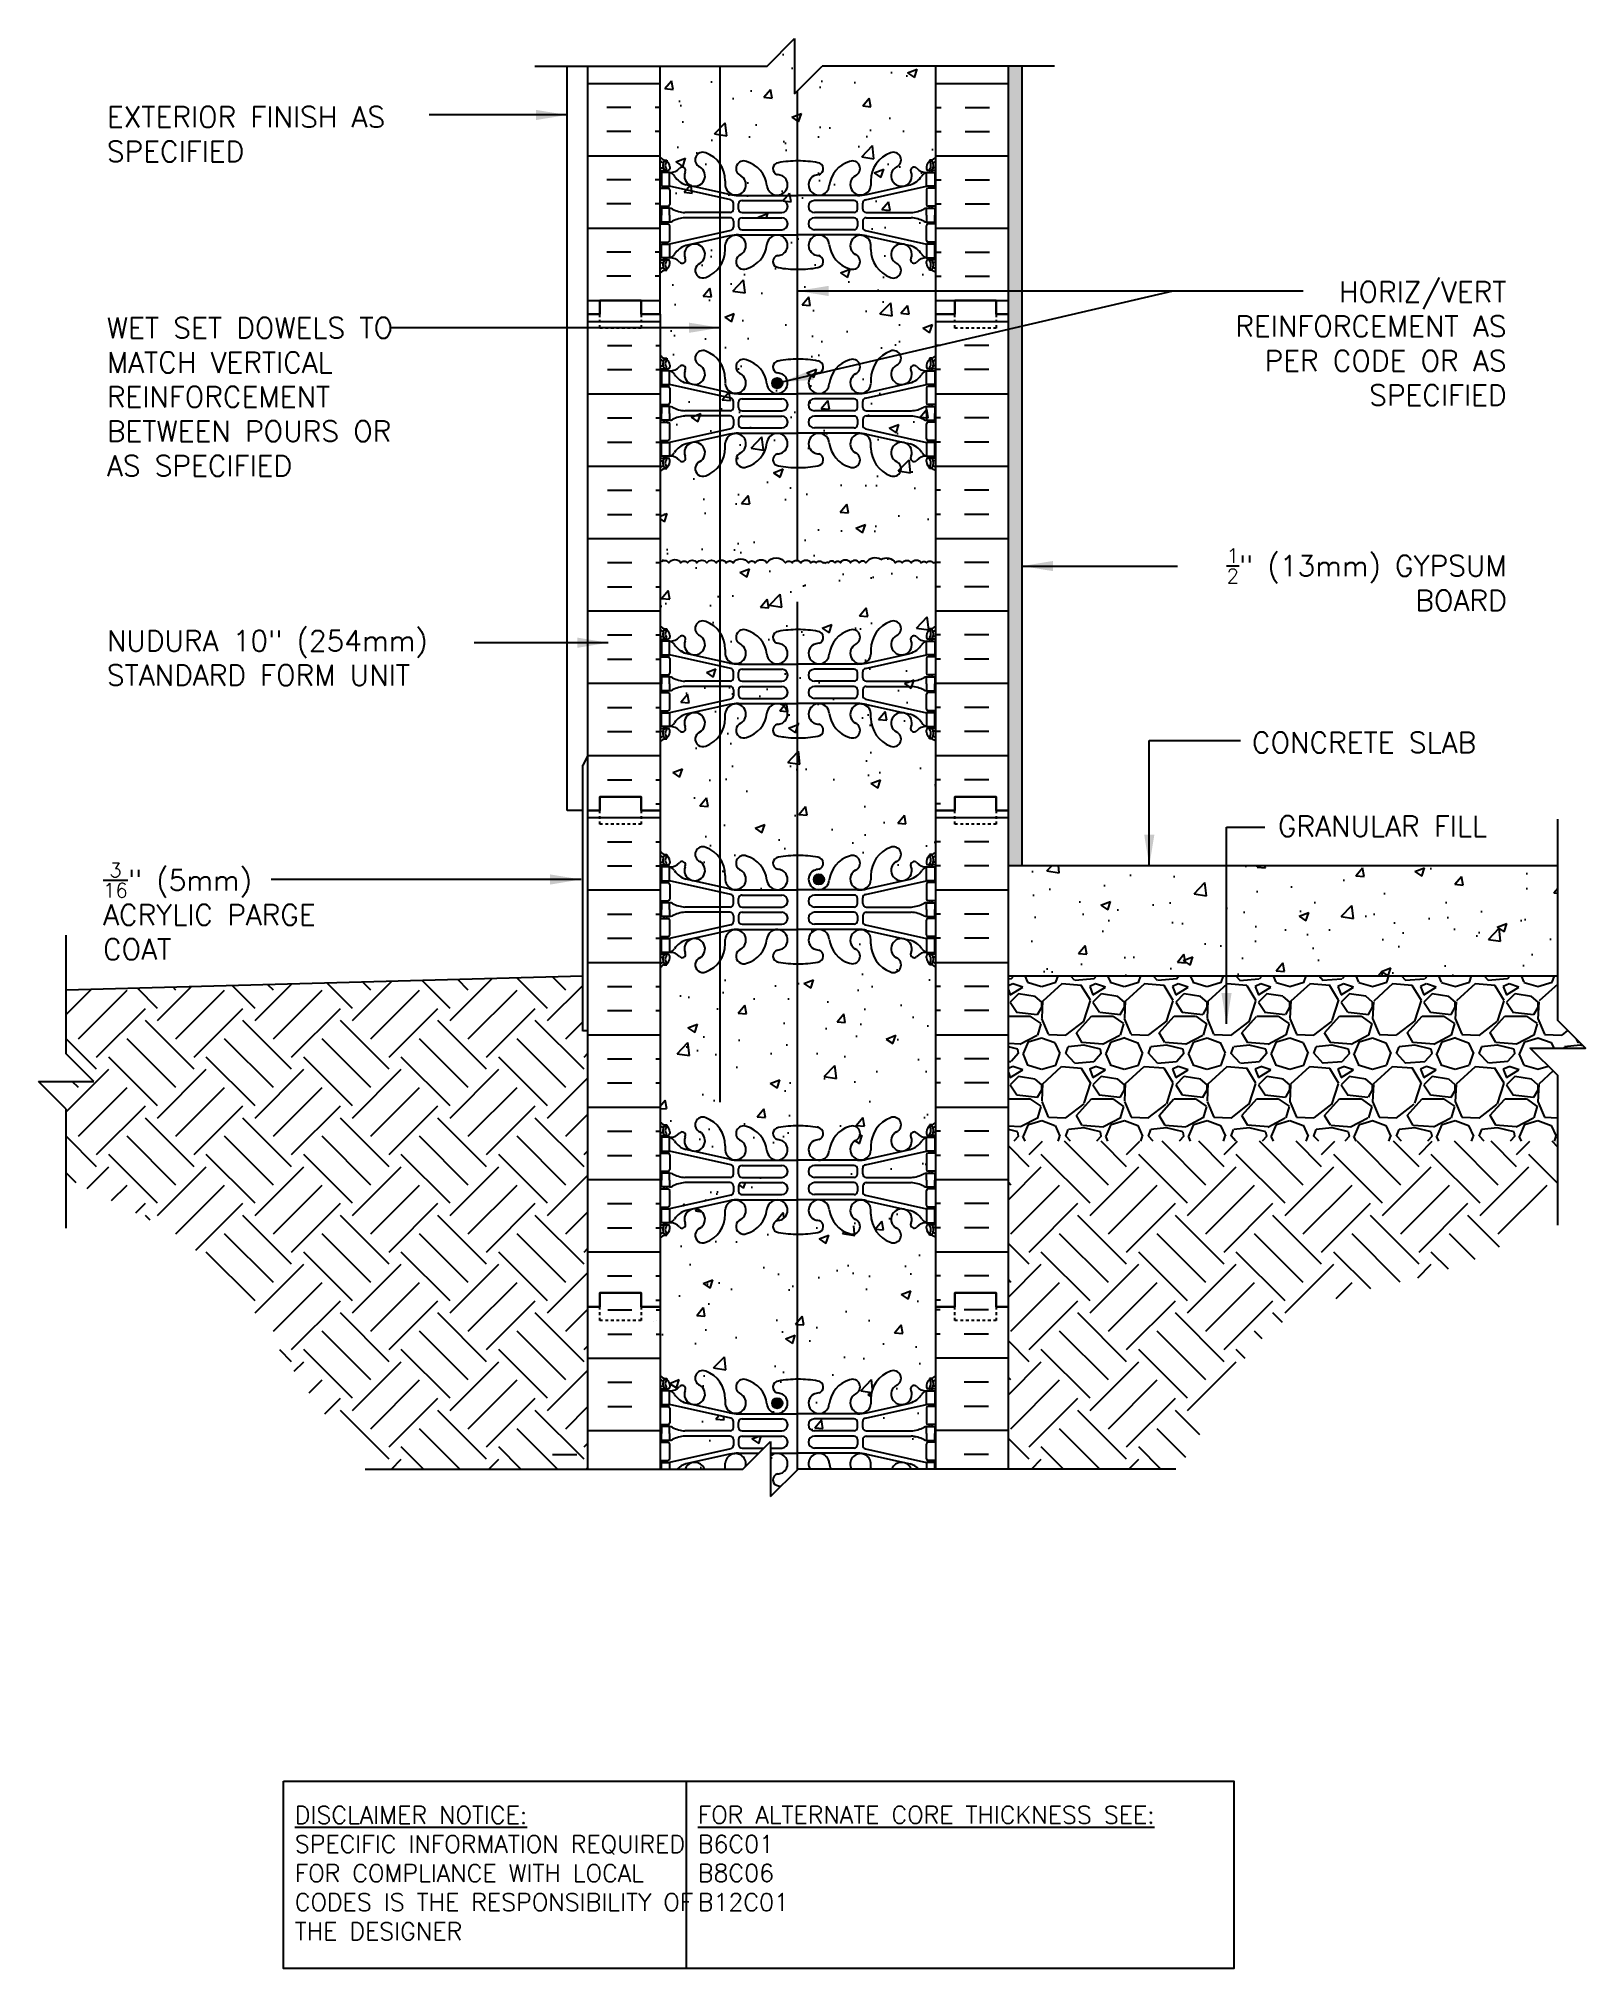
# Model space of a CAD drawing. Header units: inches. Extents: x 231.1 to 287.2, y 124.2 to 194.2.
import ezdxf

# ---------------------------------------------------------------- set-up
doc = ezdxf.new("R2010")
doc.units = ezdxf.units.IN
doc.header["$MEASUREMENT"] = 0
doc.linetypes.add('DASHED2', pattern=[0.375, 0.25, -0.125])
for name, color, linetype in [('HATCH', 12, 'Continuous'), ('line25', 2, 'Continuous'), ('LINE3', 3, 'Continuous'), ('LINE50', 5, 'Continuous'), ('LINE9', 9, 'Continuous'), ('TBK_LINE65', 3, 'Continuous'), ('TEXT', 4, 'Continuous'), ('Web_Edge', 9, 'Continuous')]:
    doc.layers.add(name, color=color, linetype=linetype)
doc.styles.add('DIM', font='romans.shx', dxfattribs={"width": 0.7})
doc.styles.add('ROMANS', font='romans.shx', dxfattribs={"height": 1.125})
doc.styles.get("Standard").update_dxf_attribs({"font": 'romans.shx', "height": 1.125})
doc.dimstyles.new('ext_12', dxfattribs={"dimscale": 12, "dimtxt": 0.09375, "dimasz": 0.09375, "dimexe": 0.09375, "dimexo": 0.0625, "dimgap": 0.0625, "dimtad": 1, "dimdec": 1, "dimzin": 3, "dimdsep": 46, "dimlunit": 4, "dimtxsty": 'DIM', "dimcen": 0.09, "dimdle": 0.09375, "dimclrt": 4, "dimadec": 0, "dimazin": 0, "dimtfac": 1, "dimtdec": 1, "dimtmove": 2, "dimatfit": 3, "dimfxl": 0, "dimfrac": 2, "dimtolj": 1, "dimtzin": 0, "dimarcsym": 0})
pattern_1 = [(50, (0, 0), (3.5863, -0.31376), [0.375, -4.125]), (355, (0, 0), (-0.693757, 3.76096), [0.3, -3.3]), (100.4514, (0.299, -0.026), (2.892547, 3.447198), [0.3187, -3.50571]), (46.1842, (0, 1), (5.336205, -0.827595), [0.5625, -6.1875]), (96.6356, (0.4447, 0.931), (4.67331, 4.87059), [0.47805, -5.258565]), (351.1842, (0, 1), (4.67331, 4.87059), [0.45, -4.95]), (21, (0.5, 0.75), (2.984535, -2.013094), [0.375, -4.125]), (326, (0.5, 0.75), (1.216577, 3.62575), [0.3, -3.3]), (71.4514, (0.7487, 0.5822), (4.201113, 1.612652), [0.3187, -3.50571]), (37.5, (0, 0), (0.0607993, 1.6644693), [0, -3.26, 0, -3.35, 0, -3.3125]), (7.5, (0, 0), (1.315348, 1.972059), [0, -1.91, 0, -3.185, 0, -1.2625]), (327.5, (-1.115, 0), (2.669112, -0.1127744), [0, -1.25, 0, -3.9, 0, -5.175]), (317.5, (-1.615, 0), (2.915931, 0.500525), [0, -1.625, 0, -2.59, 0, -3.675])]

msp = doc.modelspace()

# ---------------------------------------------------------------- texts
at = {"layer": 'TEXT', "style": 'ROMANS'}
for s, p in [('CONCRETE SLAB', (275.13, 168.315)), ('GRANULAR FILL', (276.07, 165.282))]:
    msp.add_text(s, height=0.75, dxfattribs=at).set_placement(p)
at = {"layer": 'TEXT', "char_height": 0.75, "style": 'ROMANS'}
for s, insert, width, attachment_point in [('EXTERIOR FINISH AS SPECIFIED', (233.6, 190.757), 11.51879, 4), ('HORIZ/VERT REINFORCEMENT AS PER CODE OR AS SPECIFIED', (284.363, 185.414), 12.61154, 3), ('WET SET DOWELS TO MATCH VERTICAL REINFORCEMENT BETWEEN POURS OR AS SPECIFIED', (233.6, 181.232), 11.51879, 4), ('\\A1;{\\H0.7x;\\S1/2;}" (13mm) GYPSUM BOARD', (284.37, 175.732), 12.61154, 3), ('NUDURA 10" (254mm) STANDARD FORM UNIT', (233.6, 171.759), 13.14589, 4), ('\\A1;{\\H0.7x;\\S3/16;}" (5mm) ACRYLIC PARGE COAT', (233.464, 162.571), 8.97809, 4)]:
    msp.add_mtext(s, dxfattribs=dict(at, insert=insert, width=width, attachment_point=attachment_point))
at = {"layer": 'TEXT', "char_height": 0.63281, "attachment_point": 4}
for s, insert, width in [('{\\LDISCLAIMER NOTICE:}\\PSPECIFIC INFORMATION REQUIRED FOR COMPLIANCE WITH LOCAL CODES IS THE RESPONSIBILITY OF THE DESIGNER', (240.417, 127.681), 15.75264), ('{\\L\\PFOR ALTERNATE CORE THICKNESS SEE:\\P}B6C01\\PB8C06\\PB12C01', (255.033, 128.739), 26.24957)]:
    msp.add_mtext(s, dxfattribs=dict(at, insert=insert, width=width))

# ---------------------------------------------------------------- blocks, each defined once
blk = doc.blocks.new('10 web')
at = {"layer": 'Web_Edge'}
for p, q in [((-5, 6.624), (-4.922, 6.624)), ((-5, 6.524), (-4.717, 6.524)), ((-4.854, 6.903), (-4.764, 6.903)), ((-4.854, 6.524), (-4.854, 6.454)), ((-4.764, 6.903), (-4.764, 6.861)), ((-4.764, 6.524), (-4.764, 6.454)), ((-4.654, 6.654), (-4.654, 6.586)), ((-4.102, 6.458), (-4.09, 6.479)), ((4.102, 6.458), (4.09, 6.479)), ((4.654, 6.654), (4.654, 6.586)), ((5, 6.524), (4.716, 6.524)), ((4.854, 6.903), (4.764, 6.903)), ((4.764, 6.903), (4.764, 6.861)), ((4.764, 6.524), (4.764, 6.454)), ((4.854, 6.524), (4.854, 6.454)), ((5, 6.624), (4.922, 6.624)), ((-5, 5.884), (-4.717, 5.884)), ((-4.854, 5.954), (-4.854, 5.884)), ((-4.764, 5.954), (-4.764, 5.884)), ((-2.441, 5.457), (-4.659, 5.954)), ((-4.654, 5.821), (-4.654, 5.286)), ((-2.485, 5.655), (-4.066, 6.008)), ((-2.64, 6.147), (-2.641, 5.983)), ((-2.158, 5.619), (0, 5.619)), ((2.158, 5.619), (0, 5.619)), ((2.441, 5.457), (4.659, 5.954)), ((2.485, 5.655), (4.066, 6.008)), ((2.64, 6.147), (2.641, 5.983)), ((4.654, 5.821), (4.654, 5.286)), ((5, 5.884), (4.716, 5.884)), ((4.764, 5.954), (4.764, 5.884)), ((4.854, 5.954), (4.854, 5.884)), ((-5, 5.224), (-4.717, 5.224)), ((-4.854, 5.224), (-4.854, 5.154)), ((-4.764, 5.224), (-4.764, 5.154)), ((-2.469, 4.998), (-4.106, 4.998)), ((-2.344, 5.123), (-2.344, 5.335)), ((-2.156, 5.124), (-2.156, 5.308)), ((-2.031, 5.433), (-0.592, 5.433)), ((-2.031, 4.999), (-0.592, 4.999)), ((2.031, 5.433), (0.592, 5.433)), ((2.031, 4.999), (0.592, 4.999)), ((2.156, 5.124), (2.156, 5.308)), ((2.344, 5.123), (2.344, 5.335)), ((2.469, 4.998), (4.106, 4.998)), ((5, 5.224), (4.716, 5.224)), ((4.764, 5.224), (4.764, 5.154)), ((4.854, 5.224), (4.854, 5.154)), ((-5, 4.584), (-4.717, 4.584)), ((-4.854, 4.584), (-4.854, 4.654)), ((-4.764, 4.584), (-4.764, 4.654)), ((-2.441, 4.35), (-4.659, 3.854)), ((-4.654, 3.986), (-4.654, 4.521)), ((-2.469, 4.81), (-4.106, 4.81)), ((-2.344, 4.685), (-2.344, 4.472)), ((-2.156, 4.684), (-2.156, 4.5)), ((-2.031, 4.809), (-0.592, 4.809)), ((-2.031, 4.375), (-0.592, 4.375)), ((2.031, 4.809), (0.592, 4.809)), ((2.031, 4.375), (0.592, 4.375)), ((2.156, 4.684), (2.156, 4.5)), ((2.344, 4.685), (2.344, 4.472)), ((2.441, 4.35), (4.659, 3.854)), ((2.469, 4.81), (4.106, 4.81)), ((4.654, 3.986), (4.654, 4.521)), ((5, 4.584), (4.716, 4.584)), ((4.764, 4.584), (4.764, 4.654)), ((4.854, 4.584), (4.854, 4.654)), ((-5, 3.924), (-4.717, 3.924)), ((-4.854, 3.854), (-4.854, 3.924)), ((-4.764, 3.854), (-4.764, 3.924)), ((-2.485, 4.152), (-4.066, 3.799)), ((-2.64, 3.66), (-2.641, 3.825)), ((-2.158, 4.188), (0, 4.188)), ((2.158, 4.188), (0, 4.188)), ((2.485, 4.152), (4.066, 3.799)), ((2.64, 3.66), (2.641, 3.825)), ((5, 3.924), (4.716, 3.924)), ((4.764, 3.854), (4.764, 3.924)), ((4.854, 3.854), (4.854, 3.924)), ((-5, 3.284), (-4.717, 3.284)), ((-5, 3.184), (-4.922, 3.184)), ((-4.854, 3.284), (-4.854, 3.354)), ((-4.854, 2.905), (-4.764, 2.905)), ((-4.764, 3.284), (-4.764, 3.354)), ((-4.764, 2.905), (-4.764, 2.947)), ((-4.654, 3.154), (-4.654, 3.221)), ((-4.102, 3.35), (-4.09, 3.328)), ((4.102, 3.35), (4.09, 3.328)), ((4.654, 3.154), (4.654, 3.221)), ((5, 3.284), (4.716, 3.284)), ((4.764, 3.284), (4.764, 3.354)), ((4.764, 2.905), (4.764, 2.947)), ((4.854, 2.905), (4.764, 2.905)), ((4.854, 3.284), (4.854, 3.354)), ((5, 3.184), (4.922, 3.184)), ((-5, -3.184), (-4.922, -3.184)), ((-5, -3.284), (-4.717, -3.284)), ((-4.854, -2.905), (-4.764, -2.905)), ((-4.854, -3.284), (-4.854, -3.354)), ((-4.764, -2.905), (-4.764, -2.947)), ((-4.764, -3.284), (-4.764, -3.354)), ((-4.654, -3.154), (-4.654, -3.221)), ((-4.102, -3.35), (-4.09, -3.328)), ((4.102, -3.35), (4.09, -3.328)), ((4.654, -3.154), (4.654, -3.221)), ((5, -3.284), (4.716, -3.284)), ((4.854, -2.905), (4.764, -2.905)), ((4.764, -2.905), (4.764, -2.947)), ((4.764, -3.284), (4.764, -3.354)), ((4.854, -3.284), (4.854, -3.354)), ((5, -3.184), (4.922, -3.184)), ((-5, -3.924), (-4.717, -3.924)), ((-4.854, -3.854), (-4.854, -3.924)), ((-4.764, -3.854), (-4.764, -3.924)), ((-2.441, -4.35), (-4.659, -3.854)), ((-4.654, -3.986), (-4.654, -4.521)), ((-2.485, -4.152), (-4.066, -3.799)), ((-2.64, -3.66), (-2.641, -3.825)), ((-2.158, -4.188), (0, -4.188)), ((2.158, -4.188), (0, -4.188)), ((2.441, -4.35), (4.659, -3.854)), ((2.485, -4.152), (4.066, -3.799)), ((2.64, -3.66), (2.641, -3.825)), ((4.654, -3.986), (4.654, -4.521)), ((5, -3.924), (4.716, -3.924)), ((4.764, -3.854), (4.764, -3.924)), ((4.854, -3.854), (4.854, -3.924)), ((-5, -4.584), (-4.717, -4.584)), ((-4.854, -4.584), (-4.854, -4.654)), ((-4.764, -4.584), (-4.764, -4.654)), ((-2.469, -4.81), (-4.106, -4.81)), ((-2.344, -4.685), (-2.344, -4.472)), ((-2.156, -4.684), (-2.156, -4.5)), ((-2.031, -4.375), (-0.592, -4.375)), ((-2.031, -4.809), (-0.592, -4.809)), ((2.031, -4.375), (0.592, -4.375)), ((2.031, -4.809), (0.592, -4.809)), ((2.156, -4.684), (2.156, -4.5)), ((2.344, -4.685), (2.344, -4.472)), ((2.469, -4.81), (4.106, -4.81)), ((5, -4.584), (4.716, -4.584)), ((4.764, -4.584), (4.764, -4.654)), ((4.854, -4.584), (4.854, -4.654)), ((-5, -5.224), (-4.717, -5.224)), ((-4.854, -5.224), (-4.854, -5.154)), ((-4.764, -5.224), (-4.764, -5.154)), ((-2.441, -5.457), (-4.659, -5.954)), ((-4.654, -5.821), (-4.654, -5.286)), ((-2.469, -4.998), (-4.106, -4.998)), ((-2.344, -5.123), (-2.344, -5.335)), ((-2.156, -5.124), (-2.156, -5.308)), ((-2.031, -4.999), (-0.592, -4.999)), ((-2.031, -5.433), (-0.592, -5.433)), ((2.031, -4.999), (0.592, -4.999)), ((2.031, -5.433), (0.592, -5.433)), ((2.156, -5.124), (2.156, -5.308)), ((2.344, -5.123), (2.344, -5.335)), ((2.441, -5.457), (4.659, -5.954)), ((2.469, -4.998), (4.106, -4.998)), ((4.654, -5.821), (4.654, -5.286)), ((5, -5.224), (4.716, -5.224)), ((4.764, -5.224), (4.764, -5.154)), ((4.854, -5.224), (4.854, -5.154)), ((-5, -5.884), (-4.717, -5.884)), ((-4.854, -5.954), (-4.854, -5.884)), ((-4.764, -5.954), (-4.764, -5.884)), ((-2.485, -5.655), (-4.066, -6.008)), ((-2.64, -6.147), (-2.641, -5.983)), ((-2.158, -5.619), (0, -5.619)), ((2.158, -5.619), (0, -5.619)), ((2.485, -5.655), (4.066, -6.008)), ((2.64, -6.147), (2.641, -5.983)), ((5, -5.884), (4.716, -5.884)), ((4.764, -5.954), (4.764, -5.884)), ((4.854, -5.954), (4.854, -5.884)), ((-5, -6.524), (-4.717, -6.524)), ((-5, -6.624), (-4.922, -6.624)), ((-4.854, -6.524), (-4.854, -6.454)), ((-4.854, -6.903), (-4.764, -6.903)), ((-4.764, -6.524), (-4.764, -6.454)), ((-4.764, -6.903), (-4.764, -6.861)), ((-4.654, -6.654), (-4.654, -6.586)), ((-4.102, -6.458), (-4.09, -6.479)), ((4.102, -6.458), (4.09, -6.479)), ((4.654, -6.654), (4.654, -6.586)), ((5, -6.524), (4.716, -6.524)), ((4.764, -6.524), (4.764, -6.454)), ((4.764, -6.903), (4.764, -6.861)), ((4.854, -6.903), (4.764, -6.903)), ((4.854, -6.524), (4.854, -6.454)), ((5, -6.624), (4.922, -6.624))]:
    blk.add_line(p, q, dxfattribs=at)
for points in [[(-4.959, 5.954), (-4.659, 5.954), (-4.659, 6.454), (-4.959, 6.454)], [(4.959, 5.954), (4.659, 5.954), (4.659, 6.454), (4.959, 6.454)], [(-4.959, 3.854), (-4.659, 3.854), (-4.659, 3.354), (-4.959, 3.354)], [(4.959, 3.854), (4.659, 3.854), (4.659, 3.354), (4.959, 3.354)], [(-4.959, -3.854), (-4.659, -3.854), (-4.659, -3.354), (-4.959, -3.354)], [(4.959, -3.854), (4.659, -3.854), (4.659, -3.354), (4.959, -3.354)], [(-4.959, -5.954), (-4.659, -5.954), (-4.659, -6.454), (-4.959, -6.454)], [(4.959, -5.954), (4.659, -5.954), (4.659, -6.454), (4.959, -6.454)]]:
    blk.add_lwpolyline(points, close=True, dxfattribs=at)
for points in [[(-4.659, 4.904), (-4.659, 5.154), (-4.959, 5.154), (-4.959, 4.904)], [(-4.659, 4.904), (-4.659, 4.654), (-4.959, 4.654), (-4.959, 4.904)], [(4.659, 4.904), (4.659, 5.154), (4.959, 5.154), (4.959, 4.904)], [(4.659, 4.904), (4.659, 4.654), (4.959, 4.654), (4.959, 4.904)], [(-4.659, -4.904), (-4.659, -4.654), (-4.959, -4.654), (-4.959, -4.904)], [(4.659, -4.904), (4.659, -4.654), (4.959, -4.654), (4.959, -4.904)], [(-4.659, -4.904), (-4.659, -5.154), (-4.959, -5.154), (-4.959, -4.904)], [(4.659, -4.904), (4.659, -5.154), (4.959, -5.154), (4.959, -4.904)]]:
    blk.add_lwpolyline(points, dxfattribs=at)
for centre, radius, start, end in [((-3.456, 6.908), 0.277, 67.31998, 247.31998), ((-3.732, 6.141), 1.092, 0.33317, 69.48254), ((3.732, 6.141), 1.092, 110.51746, 179.66683), ((3.456, 6.908), 0.277, 292.68002, 112.68002), ((-4.654, 7.361), 0.5, 226.21219, 250.52878), ((-4.654, 7.361), 0.6, 234.78322, 245.07477), ((-4.922, 6.643), 0.0196, 269.40316, 15.4901), ((-4.66, 6.708), 0.25, 140.11451, 222.46087), ((-4.916, 6.798), 0.021, 343.464, 63.99573), ((-4.818, 6.839), 0.045, 321.448, 139.1879), ((-4.812, 6.57), 0.045, 222.46087, 42.46087), ((-4.904, 6.654), 0.25, 0, 70.52878), ((-4.66, 6.708), 0.16, 140.00008, 222.46087), ((-4.717, 6.586), 0.0625, 270, 0), ((-4.634, 6.894), 0.441, 266.7976, 318.98732), ((-4.781, 6.111), 0.364, 34.97751, 70.33874), ((-3.858, 6.722), 0.743, 212.79192, 253.81071), ((-4.207, 6.523), 0.125, 339.62427, 138.98732), ((-3.75, 6.327), 0.375, 159.62427, 60.06847), ((-2.267, 6.01), 0.375, 184.24484, 60.06847), ((-1.973, 6.591), 0.277, 67.31998, 247.31998), ((-2.157, 5.854), 1.034, 6.66686, 73.66351), ((-0.756, 6.002), 0.375, 184.24484, 60.06847), ((-0.694, 6.586), 0.22, 95.18347, 255.7396), ((-0.863, 5.546), 0.834, 69.37291, 82.1063), ((-0.017, 3.092), 3.777, 89.73938, 100.62755), ((0.017, 3.092), 3.777, 79.37245, 90.26062), ((0.756, 6.002), 0.375, 119.93153, 355.75516), ((0.863, 5.546), 0.834, 97.8937, 110.62709), ((0.694, 6.586), 0.22, 284.2604, 84.81653), ((2.157, 5.854), 1.034, 106.33649, 173.33314), ((1.973, 6.591), 0.277, 292.68002, 112.68002), ((2.267, 6.01), 0.375, 119.93153, 355.75516), ((3.75, 6.327), 0.375, 119.93153, 20.37573), ((3.858, 6.722), 0.743, 286.18929, 327.20808), ((4.207, 6.523), 0.125, 41.01268, 200.37573), ((4.634, 6.894), 0.441, 221.01268, 273.2024), ((4.781, 6.111), 0.364, 109.66126, 145.02249), ((4.904, 6.654), 0.25, 109.47122, 180), ((4.716, 6.586), 0.0625, 180, 270), ((4.812, 6.57), 0.045, 137.53913, 317.53913), ((4.818, 6.839), 0.045, 40.8121, 218.552), ((4.66, 6.708), 0.16, 317.53913, 39.99992), ((4.654, 7.361), 0.5, 289.47122, 313.78911), ((4.66, 6.708), 0.25, 317.53913, 39.88549), ((4.916, 6.798), 0.021, 116.00427, 196.536), ((4.922, 6.643), 0.0196, 164.5099, 270.59684), ((4.654, 7.361), 0.6, 294.92523, 305.21678), ((-4.717, 5.821), 0.0625, 0, 90), ((-2.158, 7.119), 1.5, 257.41348, 270), ((2.158, 7.119), 1.5, 270, 282.58652), ((4.716, 5.821), 0.0625, 90, 180), ((-4.717, 5.286), 0.0625, 270, 0), ((-4.663, 4.935), 0.219, 60.49375, 88.91995), ((-4.018, 6.165), 1.17, 242.63655, 265.65045), ((-2.469, 5.123), 0.125, 270, 0), ((-2.469, 5.335), 0.125, 0, 77.37673), ((-2.031, 5.308), 0.125, 90, 180), ((-2.031, 5.124), 0.125, 180, 270), ((-0.592, 5.216), 0.217, 270, 90), ((0.592, 5.216), 0.217, 90, 270), ((2.031, 5.308), 0.125, 0, 90), ((2.031, 5.124), 0.125, 270, 360), ((2.469, 5.335), 0.125, 102.62327, 180), ((2.469, 5.123), 0.125, 180, 270), ((4.018, 6.165), 1.17, 274.34955, 297.36345), ((4.663, 4.935), 0.219, 91.08005, 119.50625), ((4.716, 5.286), 0.0625, 180, 270), ((-4.717, 4.521), 0.0625, 0, 90), ((-4.663, 4.873), 0.219, 271.08005, 299.50625), ((-4.018, 3.643), 1.17, 94.34955, 117.36345), ((-2.469, 4.685), 0.125, 0, 90), ((-2.469, 4.472), 0.125, 282.62327, 0), ((-2.031, 4.684), 0.125, 90, 180), ((-2.031, 4.5), 0.125, 180, 270), ((-0.592, 4.592), 0.217, 270, 90), ((0.592, 4.592), 0.217, 90, 270), ((2.031, 4.684), 0.125, 0, 90), ((2.031, 4.5), 0.125, 270, 0), ((2.469, 4.685), 0.125, 90, 180), ((2.469, 4.472), 0.125, 180, 257.37673), ((4.018, 3.643), 1.17, 62.63655, 85.65045), ((4.663, 4.873), 0.219, 240.49375, 268.91995), ((4.716, 4.521), 0.0625, 90, 180), ((-4.717, 3.986), 0.0625, 270, 0), ((-3.858, 3.085), 0.743, 106.18929, 147.20808), ((-3.75, 3.48), 0.375, 299.93153, 200.37573), ((-3.732, 3.667), 1.092, 290.51746, 359.66683), ((-2.267, 3.797), 0.375, 299.93153, 175.75516), ((-2.158, 2.688), 1.5, 90, 102.58652), ((-2.157, 3.954), 1.034, 286.33649, 353.33314), ((-0.756, 3.806), 0.375, 299.93153, 175.75516), ((0.756, 3.806), 0.375, 4.24484, 240.06847), ((2.157, 3.954), 1.034, 186.66686, 253.66351), ((2.267, 3.797), 0.375, 4.24484, 240.06847), ((2.158, 2.688), 1.5, 77.41348, 90), ((3.732, 3.667), 1.092, 180.33317, 249.48254), ((3.75, 3.48), 0.375, 339.62427, 240.06847), ((3.858, 3.085), 0.743, 32.79192, 73.81071), ((4.716, 3.986), 0.0625, 180, 270), ((-4.654, 2.447), 0.6, 114.92523, 125.21582), ((-4.654, 2.447), 0.5, 109.47122, 133.78781), ((-4.922, 3.164), 0.0196, 344.5099, 90.59684), ((-4.66, 3.099), 0.25, 137.53913, 219.88549), ((-4.916, 3.01), 0.021, 296.00427, 16.536), ((-4.818, 2.968), 0.045, 220.8121, 38.552), ((-4.812, 3.238), 0.045, 317.53913, 137.53913), ((-4.904, 3.154), 0.25, 289.47122, 360), ((-4.66, 3.099), 0.16, 137.53913, 219.99992), ((-4.717, 3.221), 0.0625, 360, 90), ((-4.781, 3.696), 0.364, 289.66126, 325.02249), ((-4.634, 2.913), 0.441, 41.01268, 93.2024), ((-4.207, 3.285), 0.125, 221.01268, 20.37573), ((-3.456, 2.9), 0.277, 112.68002, 292.68002), ((-1.973, 3.217), 0.277, 112.68002, 292.68002), ((-0.694, 3.222), 0.22, 104.2604, 264.81653), ((-0.863, 4.262), 0.834, 277.8937, 290.62709), ((-0.017, 6.716), 3.777, 259.37245, 270.26062), ((0.017, 6.716), 3.777, 269.73938, 280.62755), ((0.863, 4.262), 0.834, 249.37291, 262.1063), ((0.694, 3.222), 0.22, 275.18347, 75.7396), ((1.973, 3.217), 0.277, 247.31998, 67.31998), ((3.456, 2.9), 0.277, 247.31998, 67.31998), ((4.207, 3.285), 0.125, 159.62427, 318.98732), ((4.634, 2.913), 0.441, 86.7976, 138.98732), ((4.781, 3.696), 0.364, 214.97751, 250.33874), ((4.716, 3.221), 0.0625, 90, 180), ((4.904, 3.154), 0.25, 180, 250.52878), ((4.812, 3.238), 0.045, 42.46087, 222.46087), ((4.818, 2.968), 0.045, 141.448, 319.1879), ((4.66, 3.099), 0.16, 320.00008, 42.46087), ((4.654, 2.447), 0.5, 46.21089, 70.52878), ((4.66, 3.099), 0.25, 320.11451, 42.46087), ((4.916, 3.01), 0.021, 163.464, 243.99573), ((4.922, 3.164), 0.0196, 89.40316, 195.4901), ((4.654, 2.447), 0.6, 54.78322, 65.07477), ((-3.456, -2.9), 0.277, 67.31998, 247.31998), ((-3.732, -3.667), 1.092, 0.33317, 69.48254), ((3.732, -3.667), 1.092, 110.51746, 179.66683), ((3.456, -2.9), 0.277, 292.68002, 112.68002), ((-4.654, -2.447), 0.5, 226.21219, 250.52878), ((-4.654, -2.447), 0.6, 234.78418, 245.07477), ((-4.922, -3.164), 0.0196, 269.40316, 15.4901), ((-4.66, -3.099), 0.25, 140.11451, 222.46087), ((-4.916, -3.01), 0.021, 343.464, 63.99573), ((-4.818, -2.968), 0.045, 321.448, 139.1879), ((-4.812, -3.238), 0.045, 222.46087, 42.46087), ((-4.904, -3.154), 0.25, 0, 70.52878), ((-4.66, -3.099), 0.16, 140.00008, 222.46087), ((-4.717, -3.221), 0.0625, 270, 0), ((-4.634, -2.913), 0.441, 266.7976, 318.98732), ((-4.781, -3.696), 0.364, 34.97751, 70.33874), ((-3.858, -3.085), 0.743, 212.79192, 253.81071), ((-4.207, -3.285), 0.125, 339.62427, 138.98732), ((-3.75, -3.48), 0.375, 159.62427, 60.06847), ((-2.267, -3.797), 0.375, 184.24484, 60.06847), ((-1.973, -3.217), 0.277, 67.31998, 247.31998), ((-2.157, -3.954), 1.034, 6.66686, 73.66351), ((-0.756, -3.806), 0.375, 184.24484, 60.06847), ((-0.694, -3.222), 0.22, 95.18347, 255.7396), ((-0.863, -4.262), 0.834, 69.37291, 82.1063), ((-0.017, -6.716), 3.777, 89.73938, 100.62755), ((0.017, -6.716), 3.777, 79.37245, 90.26062), ((0.756, -3.806), 0.375, 119.93153, 355.75516), ((0.863, -4.262), 0.834, 97.8937, 110.62709), ((0.694, -3.222), 0.22, 284.2604, 84.81653), ((2.157, -3.954), 1.034, 106.33649, 173.33314), ((1.973, -3.217), 0.277, 292.68002, 112.68002), ((2.267, -3.797), 0.375, 119.93153, 355.75516), ((3.75, -3.48), 0.375, 119.93153, 20.37573), ((3.858, -3.085), 0.743, 286.18929, 327.20808), ((4.207, -3.285), 0.125, 41.01268, 200.37573), ((4.634, -2.913), 0.441, 221.01268, 273.2024), ((4.781, -3.696), 0.364, 109.66126, 145.02249), ((4.904, -3.154), 0.25, 109.47122, 180), ((4.716, -3.221), 0.0625, 180, 270), ((4.812, -3.238), 0.045, 137.53913, 317.53913), ((4.818, -2.968), 0.045, 40.8121, 218.552), ((4.66, -3.099), 0.16, 317.53913, 39.99992), ((4.654, -2.447), 0.5, 289.47122, 313.78911), ((4.66, -3.099), 0.25, 317.53913, 39.88549), ((4.916, -3.01), 0.021, 116.00427, 196.536), ((4.922, -3.164), 0.0196, 164.5099, 270.59684), ((4.654, -2.447), 0.6, 294.92523, 305.21678), ((-4.717, -3.986), 0.0625, 0, 90), ((-2.158, -2.688), 1.5, 257.41348, 270), ((2.158, -2.688), 1.5, 270, 282.58652), ((4.716, -3.986), 0.0625, 90, 180), ((-4.717, -4.521), 0.0625, 270, 0), ((-4.663, -4.873), 0.219, 60.49375, 88.91995), ((-4.018, -3.643), 1.17, 242.63655, 265.65045), ((-2.469, -4.685), 0.125, 270, 0), ((-2.469, -4.472), 0.125, 0, 77.37673), ((-2.031, -4.5), 0.125, 90, 180), ((-2.031, -4.684), 0.125, 180, 270), ((-0.592, -4.592), 0.217, 270, 90), ((0.592, -4.592), 0.217, 90, 270), ((2.031, -4.5), 0.125, 0, 90), ((2.031, -4.684), 0.125, 270, 360), ((2.469, -4.472), 0.125, 102.62327, 180), ((2.469, -4.685), 0.125, 180, 270), ((4.018, -3.643), 1.17, 274.34955, 297.36345), ((4.663, -4.873), 0.219, 91.08005, 119.50625), ((4.716, -4.521), 0.0625, 180, 270), ((-4.717, -5.286), 0.0625, 0, 90), ((-4.663, -4.935), 0.219, 271.08005, 299.50625), ((-4.018, -6.165), 1.17, 94.34955, 117.36345), ((-2.469, -5.123), 0.125, 0, 90), ((-2.469, -5.335), 0.125, 282.62327, 0), ((-2.031, -5.124), 0.125, 90, 180), ((-2.031, -5.308), 0.125, 180, 270), ((-0.592, -5.216), 0.217, 270, 90), ((0.592, -5.216), 0.217, 90, 270), ((2.031, -5.124), 0.125, 0, 90), ((2.031, -5.308), 0.125, 270, 0), ((2.469, -5.123), 0.125, 90, 180), ((2.469, -5.335), 0.125, 180, 257.37673), ((4.018, -6.165), 1.17, 62.63655, 85.65045), ((4.663, -4.935), 0.219, 240.49375, 268.91995), ((4.716, -5.286), 0.0625, 90, 180), ((-4.717, -5.821), 0.0625, 270, 0), ((-3.858, -6.722), 0.743, 106.18929, 147.20808), ((-3.75, -6.327), 0.375, 299.93153, 200.37573), ((-3.732, -6.141), 1.092, 290.51746, 359.66683), ((-2.267, -6.01), 0.375, 299.93153, 175.75516), ((-2.158, -7.119), 1.5, 90, 102.58652), ((-2.157, -5.854), 1.034, 286.33649, 353.33314), ((-0.756, -6.002), 0.375, 299.93153, 175.75516), ((0.756, -6.002), 0.375, 4.24484, 240.06847), ((2.157, -5.854), 1.034, 186.66686, 253.66351), ((2.267, -6.01), 0.375, 4.24484, 240.06847), ((2.158, -7.119), 1.5, 77.41348, 90), ((3.732, -6.141), 1.092, 180.33317, 249.48254), ((3.75, -6.327), 0.375, 339.62427, 240.06847), ((3.858, -6.722), 0.743, 32.79192, 73.81071), ((4.716, -5.821), 0.0625, 180, 270), ((-4.654, -7.361), 0.6, 114.92523, 125.21678), ((-4.654, -7.361), 0.5, 109.47122, 133.78781), ((-4.922, -6.643), 0.0196, 344.5099, 90.59684), ((-4.66, -6.708), 0.25, 137.53913, 219.88549), ((-4.916, -6.798), 0.021, 296.00427, 16.536), ((-4.818, -6.839), 0.045, 220.8121, 38.552), ((-4.812, -6.57), 0.045, 317.53913, 137.53913), ((-4.904, -6.654), 0.25, 289.47122, 360), ((-4.66, -6.708), 0.16, 137.53913, 219.99992), ((-4.717, -6.586), 0.0625, 360, 90), ((-4.781, -6.111), 0.364, 289.66126, 325.02249), ((-4.634, -6.894), 0.441, 41.01268, 93.2024), ((-4.207, -6.523), 0.125, 221.01268, 20.37573), ((-3.456, -6.908), 0.277, 112.68002, 292.68002), ((-1.973, -6.591), 0.277, 112.68002, 292.68002), ((-0.694, -6.586), 0.22, 104.2604, 264.81653), ((-0.863, -5.546), 0.834, 277.8937, 290.62709), ((-0.017, -3.092), 3.777, 259.37245, 270.26062), ((0.017, -3.092), 3.777, 269.73938, 280.62755), ((0.863, -5.546), 0.834, 249.37291, 262.1063), ((0.694, -6.586), 0.22, 275.18347, 75.7396), ((1.973, -6.591), 0.277, 247.31998, 67.31998), ((3.456, -6.908), 0.277, 247.31998, 67.31998), ((4.207, -6.523), 0.125, 159.62427, 318.98732), ((4.634, -6.894), 0.441, 86.7976, 138.98732), ((4.781, -6.111), 0.364, 214.97751, 250.33874), ((4.716, -6.586), 0.0625, 90, 180), ((4.904, -6.654), 0.25, 180, 250.52878), ((4.812, -6.57), 0.045, 42.46087, 222.46087), ((4.818, -6.839), 0.045, 141.448, 319.1879), ((4.66, -6.708), 0.16, 320.00008, 42.46087), ((4.654, -7.361), 0.5, 46.21089, 70.52878), ((4.66, -6.708), 0.25, 320.11451, 42.46087), ((4.916, -6.798), 0.021, 163.464, 243.99573), ((4.922, -6.643), 0.0196, 89.40316, 195.4901), ((4.654, -7.361), 0.6, 54.78322, 65.07477)]:
    blk.add_arc(centre, radius, start, end, dxfattribs=at)
for points in [[(-2.156, 5.129), (-2.156, 5.303)], [(2.156, 5.129), (2.156, 5.303)], [(-2.156, 4.679), (-2.156, 4.505)], [(2.156, 4.679), (2.156, 4.505)], [(-2.156, -4.679), (-2.156, -4.505)], [(2.156, -4.679), (2.156, -4.505)], [(-2.156, -5.129), (-2.156, -5.303)], [(2.156, -5.129), (2.156, -5.303)]]:
    blk.add_open_spline(points, degree=1, dxfattribs=at)

# ---------------------------------------------------------------- hatches: boundary and pattern name
at = {"layer": 'HATCH'}
h = msp.add_hatch(dxfattribs=at)
h.set_pattern_fill('AR-CONC', color=256, scale=0.5, style=0)
h.set_pattern_definition(pattern_1)
h.paths.add_polyline_path([(258.291, 185.874, -0.022262), (257.958, 185.921, -0.843243), (257.923, 186.353, 0.055617), (258.103, 186.399, 1.661382), (257.542, 186.751, -0.30095), (256.805, 185.879, -1), (256.592, 186.39, 1.661382), (256.031, 186.743), (256.031, 186.578, -0.311223), (255.322, 185.562, -1), (255.109, 186.073, 2.155404), (254.57, 186.268), (254.582, 186.246, -0.8344), (254.37, 186.121, -0.000004), (254.37, 186.121, 0.23174), (254.013, 186.272), (253.908, 186.272), (253.908, 186.202), (253.955, 186.202, -0.414214), (254.018, 186.139), (254.018, 186.072, -0.249069), (253.908, 185.865), (253.908, 185.823), (253.818, 185.823, 0.08841), (253.672, 185.726), (253.672, 184.226), (253.672, 182.726, 0.08841), (253.818, 182.628), (253.908, 182.628), (253.908, 182.586, -0.249069), (254.018, 182.379), (254.018, 182.312, -0.414214), (253.955, 182.249), (253.908, 182.249), (253.908, 182.179), (254.013, 182.179, -0.155529), (254.188, 182.045, 0.180914), (254.606, 181.734), (256.187, 181.381, 0.054974), (256.514, 181.345), (258.291, 181.345), (258.291, 181.727, -0.963626), (257.542, 181.7, 0.30095), (256.805, 182.572, 0.997129), (256.59, 182.061, 1798.123577), (256.59, 182.062, 0.001994), (256.592, 182.061, -1.661382), (256.031, 181.708), (256.031, 181.873, 0.311223), (255.322, 182.889, 0.99909), (255.108, 182.378, -0.99909), (255.322, 182.889, -0.311223), (256.031, 181.873), (256.031, 181.708, 1.661382), (256.592, 182.061, -1), (256.805, 182.572, -0.30095), (257.542, 181.7, 1.661382), (258.103, 182.052, 0.055617), (257.923, 182.098, -0.843243), (257.958, 182.53, -0.022262), (258.291, 182.577)], flags=16)
h.paths.add_polyline_path([(254.013, 188.872), (253.908, 188.872), (253.908, 188.802), (253.955, 188.802, -0.414214), (254.018, 188.739), (254.018, 188.204, -0.414214), (253.955, 188.142), (253.908, 188.142), (253.908, 188.072), (254.004, 188.072, -0.134256), (254.116, 188.043, 0.100756), (254.565, 187.916), (256.203, 187.916, 0.414214), (256.328, 188.041), (256.328, 188.253, 0.351061), (256.23, 188.375)], flags=16)
h.paths.add_polyline_path([(256.328, 187.39), (256.328, 187.603, 0.414214), (256.203, 187.728), (254.565, 187.728, 0.100756), (254.116, 187.6, -0.134256), (254.004, 187.572), (253.908, 187.572), (253.908, 187.502), (253.955, 187.502, -0.414214), (254.018, 187.439), (254.018, 186.904, -0.414214), (253.955, 186.842), (253.908, 186.842), (253.908, 186.772), (254.013, 186.772), (256.23, 187.268, 0.351061)], flags=16)
h.paths.add_polyline_path([(261.015, 188.253, -0.351061), (261.113, 188.375), (263.331, 188.872), (263.331, 189.372, -0.231745), (262.973, 189.523, -0.000015), (262.973, 189.523, 0.834375), (262.761, 189.397), (262.773, 189.376, -2.155404), (262.234, 189.57, 0.999259), (262.021, 190.081, 0.00037), (262.021, 190.081, 0.311223), (261.312, 189.065), (261.312, 188.9, -1.661382), (260.751, 189.253, 0.999268), (260.538, 189.764, 1153762.998365), (260.538, 189.764, 0.000367), (260.538, 189.764, 0.30095), (259.801, 188.892, -1.661382), (259.24, 189.245, -0.055617), (259.42, 189.29, 0.843243), (259.385, 189.723, 0.047544), (258.672, 189.787, 0.047544), (257.958, 189.723, 0.843243), (257.923, 189.29, -0.055617), (258.103, 189.245, -1.661382), (257.542, 188.892, 0.30095), (256.805, 189.764, 0.997129), (256.59, 189.254, 1798.123577), (256.59, 189.254, 0.001994), (256.592, 189.253, -1.661382), (256.031, 188.9), (256.031, 189.065, 0.311223), (255.322, 190.081, 0.99909), (255.108, 189.57, -0.99909), (255.322, 190.081, -0.311223), (256.031, 189.065), (256.031, 188.9, 1.661382), (256.592, 189.253, -1), (256.805, 189.764, -0.30095), (257.542, 188.892, 1.661382), (258.103, 189.245, 0.055617), (257.923, 189.29, -0.843243), (257.958, 189.723, -0.047544), (258.672, 189.787, -0.047544), (259.385, 189.723, -0.843243), (259.42, 189.29, 0.055617), (259.24, 189.245, 1.661382), (259.801, 188.892, -0.30095), (260.538, 189.764, -1), (260.751, 189.253, 1.661382), (261.312, 188.9), (261.312, 189.065, -0.311223), (262.021, 190.081, -1), (262.234, 189.57, 2.155404), (262.773, 189.376), (262.761, 189.397, -0.8344), (262.973, 189.523, -0.000004), (262.973, 189.523, 0.23174), (263.331, 189.372), (263.436, 189.372), (263.436, 189.442), (263.388, 189.442, -0.414214), (263.326, 189.504), (263.326, 189.572, -0.249069), (263.436, 189.779), (263.436, 189.821), (263.526, 189.821, 0.088416), (263.672, 189.918), (263.672, 193.226), (259.547, 193.226), (258.547, 192.226), (258.547, 194.226), (257.547, 193.226), (253.672, 193.226), (253.672, 189.918, 0.08841), (253.818, 189.821), (253.908, 189.821), (253.908, 189.779, -0.249069), (254.018, 189.572), (254.018, 189.504, -0.414214), (253.955, 189.442), (253.672, 189.442), (253.672, 188.802), (253.955, 188.802, -0.414214), (254.018, 188.739), (254.018, 188.204, -0.414214), (253.955, 188.142), (253.672, 188.142), (253.672, 187.502), (253.955, 187.502, -0.414214), (254.018, 187.439), (254.018, 186.904, -0.414214), (253.955, 186.842), (253.672, 186.842), (253.672, 186.202), (253.955, 186.202, -0.414214), (254.018, 186.139), (254.018, 186.072, -0.249069), (253.908, 185.865), (253.908, 185.823), (253.818, 185.823, 0.08841), (253.672, 185.726), (253.672, 184.226), (253.672, 182.726, 0.08841), (253.818, 182.628), (253.908, 182.628), (253.908, 182.586, -0.249069), (254.018, 182.379), (254.018, 182.312, -0.414214), (253.955, 182.249), (253.908, 182.249), (253.908, 182.179), (254.013, 182.179, -0.155529), (254.188, 182.045, 0.180914), (254.606, 181.734), (256.187, 181.381, 0.054974), (256.514, 181.345), (258.672, 181.345), (260.829, 181.345, 0.054974), (261.156, 181.381), (262.737, 181.734, 0.180914), (263.155, 182.045, -0.155529), (263.331, 182.179, -0.231745), (262.973, 182.33, -0.000015), (262.973, 182.33, 0.834375), (262.761, 182.205), (262.773, 182.183, -2.155404), (262.234, 182.378, 0.999259), (262.021, 182.889, 0.00037), (262.021, 182.889, 0.311223), (261.312, 181.873), (261.312, 181.708, -1.661382), (260.751, 182.061, 0.999268), (260.538, 182.572, 1153762.998365), (260.538, 182.572, 0.000367), (260.538, 182.572, 0.30095), (259.801, 181.7, -1.661382), (259.24, 182.052, -0.055617), (259.42, 182.098, 0.843243), (259.385, 182.53, 0.047544), (258.672, 182.595, 0.047544), (257.958, 182.53, 0.843243), (257.923, 182.098, -0.055617), (258.103, 182.052, -1.661382), (257.542, 181.7, 0.30095), (256.805, 182.572, 0.997129), (256.59, 182.061, 1798.123577), (256.59, 182.062, 0.001994), (256.592, 182.061, -1.661382), (256.031, 181.708), (256.031, 181.873, 0.311223), (255.322, 182.889, 0.99909), (255.108, 182.378, -0.99909), (255.322, 182.889, -0.311223), (256.031, 181.873), (256.031, 181.708, 1.661382), (256.592, 182.061, -1), (256.805, 182.572, -0.30095), (257.542, 181.7, 1.661382), (258.103, 182.052, 0.055617), (257.923, 182.098, -0.843243), (257.958, 182.53, -0.047544), (258.672, 182.595, -0.047544), (259.385, 182.53, -0.843243), (259.42, 182.098, 0.055617), (259.24, 182.052, 1.661382), (259.801, 181.7, -0.30095), (260.538, 182.572, -1), (260.751, 182.061, 1.661382), (261.312, 181.708), (261.312, 181.873, -0.311223), (262.021, 182.889, -1), (262.234, 182.378, 2.155404), (262.773, 182.183), (262.761, 182.205, -0.8344), (262.973, 182.33, -0.000004), (262.973, 182.33, 0.23174), (263.331, 182.179), (263.436, 182.179), (263.436, 182.249), (263.388, 182.249, -0.414214), (263.326, 182.312), (263.326, 182.379, -0.249069), (263.436, 182.586), (263.436, 182.628), (263.526, 182.628, 0.088416), (263.672, 182.726), (263.672, 184.226), (263.672, 185.726, 0.088416), (263.526, 185.823), (263.436, 185.823), (263.436, 185.865, -0.249069), (263.326, 186.072), (263.326, 186.139, -0.414214), (263.388, 186.202), (263.436, 186.202), (263.436, 186.272), (263.331, 186.272), (263.331, 186.772), (261.113, 187.268, -0.351061), (261.015, 187.39), (261.015, 187.603, -0.414214), (261.14, 187.728), (262.778, 187.728, -0.103731), (263.239, 187.594, 0.108703), (263.331, 187.572), (263.331, 187.822), (263.331, 188.072, 0.108703), (263.239, 188.05, -0.103731), (262.778, 187.916), (261.14, 187.916, -0.414214), (261.015, 188.041)])
edge = h.paths.add_edge_path(flags=16)
edge.add_arc((258.08, 187.51), 0.217, 13.72969, 90)
edge.add_line((258.08, 187.727), (256.64, 187.727))
edge.add_arc((256.64, 187.602), 0.125, 90, 179.92924)
edge.add_spline(control_points=[(256.515, 187.597), (256.515, 187.51)], knot_values=[0, 0, 0.500005, 0.500005], weights=[1, 1], degree=1, periodic=0)
edge.add_line((256.515, 187.51), (256.515, 187.418))
edge.add_arc((256.64, 187.418), 0.125, 180, 270)
edge.add_line((256.64, 187.293), (258.08, 187.293))
edge.add_arc((258.08, 187.51), 0.217, 270, 346.27031)
edge.add_line((258.291, 187.458), (258.291, 187.561))
edge = h.paths.add_edge_path(flags=16)
edge.add_arc((260.703, 188.226), 0.125, 0, 90)
edge.add_line((260.703, 188.351), (259.263, 188.351))
edge.add_arc((259.263, 188.134), 0.217, 90, 270)
edge.add_line((259.263, 187.917), (260.703, 187.917))
edge.add_arc((260.703, 188.042), 0.125, 270, 359.92924)
edge.add_spline(control_points=[(260.828, 188.047), (260.828, 188.134)], knot_values=[0, 0, 0.500005, 0.500005], weights=[1, 1], degree=1, periodic=0)
edge.add_line((260.828, 188.134), (260.828, 188.226))
edge = h.paths.add_edge_path(flags=16)
edge.add_line((260.828, 187.602), (260.828, 187.51))
edge.add_line((260.828, 187.51), (260.828, 187.466))
edge.add_line((260.828, 187.466), (260.828, 187.466))
edge.add_line((260.828, 187.466), (260.828, 187.418))
edge.add_arc((260.703, 187.418), 0.125, -90, 0, ccw=False)
edge.add_line((260.703, 187.293), (259.263, 187.293))
edge.add_arc((259.263, 187.51), 0.217, 90, 270, ccw=False)
edge.add_line((259.263, 187.727), (260.703, 187.727))
edge.add_arc((260.703, 187.602), 0.125, 0, 90, ccw=False)
h = msp.add_hatch(dxfattribs=at)
h.set_pattern_fill('AR-CONC', color=256, scale=0.5, style=0)
h.set_pattern_definition(pattern_1)
h.paths.add_polyline_path([(258.291, 193.97), (257.547, 193.226), (253.672, 193.226), (253.672, 189.918, 0.08841), (253.818, 189.821), (253.908, 189.821), (253.908, 189.779, -0.249069), (254.018, 189.572), (254.018, 189.504, -0.414214), (253.955, 189.442), (253.908, 189.442), (253.908, 189.372), (254.013, 189.372, -0.155529), (254.188, 189.238, 0.180914), (254.606, 188.926), (256.187, 188.573, 0.054974), (256.514, 188.537), (258.291, 188.537), (258.291, 188.92, -0.963626), (257.542, 188.892, 0.30095), (256.805, 189.764, 0.997129), (256.59, 189.254, 1798.123577), (256.59, 189.254, 0.001994), (256.592, 189.253, -1.661382), (256.031, 188.9), (256.031, 189.065, 0.311223), (255.322, 190.081, 0.99909), (255.108, 189.57, -0.99909), (255.322, 190.081, -0.311223), (256.031, 189.065), (256.031, 188.9, 1.661382), (256.592, 189.253, -1), (256.805, 189.764, -0.30095), (257.542, 188.892, 1.661382), (258.103, 189.245, 0.055617), (257.923, 189.29, -0.843243), (257.958, 189.723, -0.022262), (258.291, 189.77)], flags=17)
h.paths.add_polyline_path([(254.013, 188.872), (253.908, 188.872), (253.908, 188.802), (253.955, 188.802, -0.414214), (254.018, 188.739), (254.018, 188.204, -0.414214), (253.955, 188.142), (253.908, 188.142), (253.908, 188.072), (254.004, 188.072, -0.134256), (254.116, 188.043, 0.100756), (254.565, 187.916), (256.203, 187.916, 0.414214), (256.328, 188.041), (256.328, 188.253, 0.351061), (256.23, 188.375)], flags=16)
h = msp.add_hatch(dxfattribs=at)
h.set_pattern_fill('AR-CONC', color=256, scale=0.5, style=0)
h.set_pattern_definition(pattern_1)
h.paths.add_polyline_path([(263.672, 193.226), (259.547, 193.226), (258.547, 192.226), (258.547, 194.226), (258.291, 193.97), (258.291, 189.77, -0.025256), (258.672, 189.787, -0.047544), (259.385, 189.723, -0.843243), (259.42, 189.29, 0.055617), (259.24, 189.245, 1.661382), (259.801, 188.892, -0.30095), (260.538, 189.764, -1), (260.751, 189.253, 1.661382), (261.312, 188.9), (261.312, 189.065, -0.311223), (262.021, 190.081, -1), (262.234, 189.57, 2.155404), (262.773, 189.376), (262.761, 189.397, -0.8344), (262.973, 189.523, -0.000004), (262.973, 189.523, 0.23174), (263.331, 189.372), (263.436, 189.372), (263.436, 189.442), (263.388, 189.442, -0.414214), (263.326, 189.504), (263.326, 189.572, -0.249069), (263.436, 189.779), (263.436, 189.821), (263.526, 189.821, 0.088416), (263.672, 189.918)], flags=17)
h = msp.add_hatch(dxfattribs=at)
h.set_pattern_fill('INSUL', color=256, scale=7, style=0)
h.set_pattern_definition([(180, (263.109, 184.7255), (0, 2.625), []), (180, (263.109, 185.6005), (0, 2.625), [0.875, -0.875]), (180, (263.109, 186.4755), (0, 2.625), [0.875, -0.875])])
h.paths.add_polyline_path([(251.047, 193.226), (253.672, 193.226), (253.672, 184.226), (252.984, 184.226), (252.984, 184.726), (251.484, 184.726), (251.484, 184.226), (251.047, 184.226)])
h = msp.add_hatch(dxfattribs=at)
h.set_pattern_fill('INSUL', color=256, scale=7, style=0)
h.set_pattern_definition([(0, (254.234, 184.7255), (0, 2.625), []), (0, (254.234, 185.6005), (0, 2.625), [0.875, -0.875]), (0, (254.234, 186.4755), (0, 2.625), [0.875, -0.875])])
h.paths.add_polyline_path([(266.297, 193.226), (263.672, 193.226), (263.672, 184.226), (264.359, 184.226), (264.359, 184.726), (265.859, 184.726), (265.859, 184.226), (266.297, 184.226)])
h = msp.add_hatch(dxfattribs=at)
h.set_pattern_fill('AR-SAND', color=256, scale=0.25, style=0)
h.set_pattern_definition([(37.5, (131.494, 19.3112), (-0.01574834, 0.48170594), [0, -0.38, 0, -0.425, 0, -0.40625]), (7.5, (131.494, 19.3112), (0.4424442, 0.7055365), [0, -0.205, 0, -0.3425, 0, -0.13125]), (327.5, (131.1865, 19.3112), (0.7785355, 0.0014148), [0, -0.125, 0, -0.45, 0, -0.5875]), (317.5, (131.1865, 19.3112), (0.7515317, 0.2194189), [0, -0.0625, 0, -0.295, 0, -0.3375])])
h.paths.add_polyline_path([(266.797, 193.226), (266.297, 193.226), (266.297, 184.226), (266.297, 166.226), (266.297, 164.226), (266.797, 164.226)])
h = msp.add_hatch(dxfattribs=at)
h.set_pattern_fill('AR-CONC', color=256, scale=0.5, style=0)
h.set_pattern_definition(pattern_1)
h.paths.add_polyline_path([(263.326, 188.739, -0.414214), (263.388, 188.802), (263.436, 188.802), (263.436, 188.872), (263.331, 188.872), (261.113, 188.375, 0.351061), (261.015, 188.253), (261.015, 188.041, 0.414214), (261.14, 187.916), (262.778, 187.916, 0.100756), (263.227, 188.043, -0.134256), (263.339, 188.072), (263.436, 188.072), (263.436, 188.142), (263.388, 188.142, -0.414214), (263.326, 188.204)], flags=17)
h = msp.add_hatch(dxfattribs=at)
h.set_pattern_fill('AR-CONC', color=256, scale=0.5, style=0)
h.set_pattern_definition(pattern_1)
h.paths.add_polyline_path([(263.326, 187.439, -0.414214), (263.388, 187.502), (263.436, 187.502), (263.436, 187.572), (263.339, 187.572, -0.134256), (263.227, 187.6, 0.100756), (262.778, 187.728), (261.14, 187.728, 0.414214), (261.015, 187.603), (261.015, 187.39, 0.351061), (261.113, 187.268), (263.331, 186.772), (263.436, 186.772), (263.436, 186.842), (263.388, 186.842, -0.414214), (263.326, 186.904)], flags=17)
h = msp.add_hatch(dxfattribs=at)
h.set_pattern_fill('AR-CONC', color=256, scale=0.5, style=0)
h.set_pattern_definition(pattern_1)
h.paths.add_polyline_path([(258.291, 185.874, -0.022262), (257.958, 185.921, -0.843243), (257.923, 186.353, 0.055617), (258.103, 186.399, 1.661382), (257.542, 186.751, -0.30095), (256.805, 185.879, -1), (256.592, 186.39, 1.661382), (256.031, 186.743), (256.031, 186.578, -0.311223), (255.322, 185.562, -1), (255.109, 186.073, 2.155404), (254.57, 186.268), (254.582, 186.246, -0.8344), (254.37, 186.121, -0.000004), (254.37, 186.121, 0.23174), (254.013, 186.272), (253.908, 186.272), (253.908, 186.202), (253.955, 186.202, -0.414214), (254.018, 186.139), (254.018, 186.072, -0.249069), (253.908, 185.865), (253.908, 185.823), (253.818, 185.823, 0.08841), (253.672, 185.726), (253.672, 184.226), (253.672, 182.726, 0.08841), (253.818, 182.628), (253.908, 182.628), (253.908, 182.586, -0.249069), (254.018, 182.379), (254.018, 182.312, -0.414214), (253.955, 182.249), (253.908, 182.249), (253.908, 182.179), (254.013, 182.179, -0.155529), (254.188, 182.045, 0.180914), (254.606, 181.734), (256.187, 181.381, 0.054974), (256.514, 181.345), (258.291, 181.345), (258.291, 181.727, -0.963626), (257.542, 181.7, 0.30095), (256.805, 182.572, 0.997129), (256.59, 182.061, 1798.123577), (256.59, 182.062, 0.001994), (256.592, 182.061, -1.661382), (256.031, 181.708), (256.031, 181.873, 0.311223), (255.322, 182.889, 0.99909), (255.108, 182.378, -0.99909), (255.322, 182.889, -0.311223), (256.031, 181.873), (256.031, 181.708, 1.661382), (256.592, 182.061, -1), (256.805, 182.572, -0.30095), (257.542, 181.7, 1.661382), (258.103, 182.052, 0.055617), (257.923, 182.098, -0.843243), (257.958, 182.53, -0.022262), (258.291, 182.577)], flags=16)
h.paths.add_polyline_path([(263.672, 185.726, 0.088416), (263.526, 185.823), (263.436, 185.823), (263.436, 185.865, -0.249069), (263.326, 186.072), (263.326, 186.139, -0.414214), (263.388, 186.202), (263.436, 186.202), (263.436, 186.272), (263.331, 186.272, -0.155529), (263.155, 186.406, 0.180914), (262.737, 186.717), (261.156, 187.07, 0.054974), (260.829, 187.106), (258.672, 187.106), (258.291, 187.106), (258.291, 185.874, 0.025256), (258.672, 185.856, 0.047544), (259.385, 185.921, 0.843243), (259.42, 186.353, -0.055617), (259.24, 186.399, -1.661382), (259.801, 186.751, 0.30095), (260.538, 185.879, 0.997129), (260.753, 186.39, 1798.123577), (260.753, 186.389, 0.001994), (260.751, 186.39, -1.661382), (261.312, 186.743), (261.312, 186.578, 0.311223), (262.021, 185.562, 0.999644), (262.235, 186.073, -0.999644), (262.021, 185.562, -0.311223), (261.312, 186.578), (261.312, 186.743, 1.661382), (260.751, 186.39, -1), (260.538, 185.879, -0.30095), (259.801, 186.751, 1.661382), (259.24, 186.399, 0.055617), (259.42, 186.353, -0.843243), (259.385, 185.921, -0.047544), (258.672, 185.856, -0.025256), (258.291, 185.874), (258.291, 182.577, -0.025256), (258.672, 182.595, -0.047544), (259.385, 182.53, -0.843243), (259.42, 182.098, 0.055617), (259.24, 182.052, 1.661382), (259.801, 181.7, -0.30095), (260.538, 182.572, -1), (260.751, 182.061, 1.661382), (261.312, 181.708), (261.312, 181.873, -0.311223), (262.021, 182.889, -1), (262.234, 182.378, 2.155404), (262.773, 182.183), (262.761, 182.205, -0.8344), (262.973, 182.33, -0.000004), (262.973, 182.33, 0.23174), (263.331, 182.179), (263.436, 182.179), (263.436, 182.249), (263.388, 182.249, -0.414214), (263.326, 182.312), (263.326, 182.379, -0.249069), (263.436, 182.586), (263.436, 182.628), (263.526, 182.628, 0.088416), (263.672, 182.726), (263.672, 184.226)], flags=17)
h = msp.add_hatch(dxfattribs=at)
h.set_pattern_fill('AR-CONC', color=256, scale=0.5, style=0)
h.set_pattern_definition(pattern_1)
h.paths.add_polyline_path([(254.013, 186.272), (253.908, 186.272), (253.908, 186.202), (253.955, 186.202, -0.414214), (254.018, 186.139), (254.018, 186.072, -0.249069), (253.908, 185.865), (253.908, 185.823), (253.818, 185.823, 0.08841), (253.672, 185.726), (253.672, 184.226), (253.672, 182.726, 0.08841), (253.818, 182.628), (253.908, 182.628), (253.908, 182.586, -0.249069), (254.018, 182.379), (254.018, 182.312, -0.414214), (253.955, 182.249), (253.908, 182.249), (253.908, 182.179), (254.013, 182.179, 0.23174), (254.37, 182.33, -0.834375), (254.582, 182.205), (254.57, 182.183, 2.155404), (255.109, 182.378, -1), (255.322, 182.889, -0.311223), (256.031, 181.873), (256.031, 181.708, 1.661382), (256.592, 182.061, -1), (256.805, 182.572, -0.30095), (257.542, 181.7, 1.661382), (258.103, 182.052, 0.055617), (257.923, 182.098, -0.843243), (257.958, 182.53, -0.047544), (258.672, 182.595, -0.047544), (259.385, 182.53, -0.843243), (259.42, 182.098, 0.055617), (259.24, 182.052, 1.661382), (259.801, 181.7, -0.30095), (260.538, 182.572, -1), (260.751, 182.061, 1.661382), (261.312, 181.708), (261.312, 181.873, -0.311223), (262.021, 182.889, -1), (262.234, 182.378, 2.155404), (262.773, 182.183), (262.761, 182.205, -0.834375), (262.973, 182.33, 0.23174), (263.331, 182.179), (263.436, 182.179), (263.436, 182.249), (263.388, 182.249, -0.414214), (263.326, 182.312), (263.326, 182.379, -0.249069), (263.436, 182.586), (263.436, 182.628), (263.526, 182.628, -0.017922), (263.492, 182.615, 0.023511), (263.471, 182.606, -0.345847), (263.525, 182.593, -0.373584), (263.516, 182.265, -0.210456), (263.483, 182.251), (263.672, 182.249), (263.526, 182.249), (263.526, 182.179), (263.631, 182.179), (263.631, 181.679), (263.526, 181.679), (263.526, 181.609), (263.388, 181.609, 0.414214), (263.326, 181.547), (263.326, 181.012, 0.414214), (263.388, 180.949), (263.526, 180.949), (263.526, 180.879), (263.631, 180.879), (263.631, 180.629), (263.631, 180.379), (263.526, 180.379), (263.526, 180.309), (263.388, 180.309, 0.414214), (263.326, 180.247), (263.326, 179.712, 0.414214), (263.388, 179.649), (263.526, 179.649), (263.526, 179.579), (263.631, 179.579), (263.631, 179.079), (263.526, 179.079), (263.526, 179.009), (263.483, 179.008, -0.210456), (263.516, 178.994, -0.373584), (263.525, 178.666, -0.348752), (263.47, 178.653, 0.023531), (263.492, 178.644, -0.017922), (263.526, 178.631), (263.436, 178.631), (263.436, 178.672, -0.249069), (263.326, 178.879), (263.326, 178.947, -0.414214), (263.388, 179.009), (263.436, 179.009), (263.436, 179.079), (263.331, 179.079, 0.23174), (262.973, 178.928, -0.834375), (262.761, 179.054), (262.773, 179.075, 2.155404), (262.234, 178.881, -1), (262.021, 178.37, -0.311223), (261.312, 179.386), (261.312, 179.551, 1.661382), (260.751, 179.198, -1), (260.538, 178.687, -0.30095), (259.801, 179.559, 1.661382), (259.24, 179.206, 0.055617), (259.42, 179.161, -0.843243), (259.385, 178.729, -0.047544), (258.672, 178.664, -0.047544), (257.958, 178.729, -0.843243), (257.923, 179.161, 0.055617), (258.103, 179.206, 1.661382), (257.542, 179.559, -0.30095), (256.805, 178.687, -1), (256.592, 179.198, 1.661382), (256.031, 179.551), (256.031, 179.386, -0.311223), (255.322, 178.37, -1), (255.109, 178.881, 2.155404), (254.57, 179.075), (254.582, 179.054, -0.834375), (254.37, 178.928, 0.23174), (254.013, 179.079), (253.908, 179.079), (253.908, 179.009), (253.955, 179.009, -0.414214), (254.018, 178.947), (254.018, 178.879, -0.249069), (253.908, 178.672), (253.908, 178.631), (253.818, 178.631, 0.08841), (253.672, 178.533), (253.672, 172.918, 0.08841), (253.818, 172.821), (253.908, 172.821), (253.908, 172.779, -0.249069), (254.018, 172.572), (254.018, 172.504, -0.414214), (253.955, 172.442), (253.908, 172.442), (253.908, 172.372), (254.013, 172.372, 0.23174), (254.37, 172.523, -0.834375), (254.582, 172.397), (254.57, 172.376, 2.155404), (255.109, 172.57, -1), (255.322, 173.081, -0.311223), (256.031, 172.065), (256.031, 171.9, 1.661382), (256.592, 172.253, -1), (256.805, 172.764, -0.30095), (257.542, 171.892, 1.661382), (258.103, 172.245, 0.055617), (257.923, 172.29, -0.843243), (257.958, 172.723, -0.047544), (258.672, 172.787, -0.047544), (259.385, 172.723, -0.843243), (259.42, 172.29, 0.055617), (259.24, 172.245, 1.661382), (259.801, 171.892, -0.30095), (260.538, 172.764, -1), (260.751, 172.253, 1.661382), (261.312, 171.9), (261.312, 172.065, -0.311223), (262.021, 173.081, -1), (262.234, 172.57, 2.155404), (262.773, 172.376), (262.761, 172.397, -0.834375), (262.973, 172.523, 0.23174), (263.331, 172.372), (263.436, 172.372), (263.436, 172.442), (263.388, 172.442, -0.414214), (263.326, 172.504), (263.326, 172.572, -0.249069), (263.436, 172.779), (263.436, 172.821), (263.526, 172.821, -0.017922), (263.492, 172.807, 0.023511), (263.471, 172.798, -0.345847), (263.525, 172.785, -0.373584), (263.516, 172.457, -0.210456), (263.483, 172.443), (263.672, 172.442), (263.526, 172.442), (263.526, 172.372), (263.631, 172.372), (263.631, 171.872), (263.526, 171.872), (263.526, 171.802), (263.388, 171.802, 0.414214), (263.326, 171.739), (263.326, 171.204, 0.414214), (263.388, 171.142), (263.526, 171.142), (263.526, 171.072), (263.631, 171.072), (263.631, 170.822), (263.631, 170.572), (263.526, 170.572), (263.526, 170.502), (263.388, 170.502, 0.414214), (263.326, 170.439), (263.326, 169.904, 0.414214), (263.388, 169.842), (263.526, 169.842), (263.526, 169.772), (263.631, 169.772), (263.631, 169.272), (263.526, 169.272), (263.526, 169.202), (263.483, 169.201, -0.210456), (263.516, 169.186, -0.373584), (263.525, 168.858, -0.348752), (263.47, 168.845, 0.023531), (263.492, 168.836, -0.017922), (263.526, 168.823), (263.436, 168.823), (263.436, 168.865, -0.249069), (263.326, 169.072), (263.326, 169.139, -0.414214), (263.388, 169.202), (263.436, 169.202), (263.436, 169.272), (263.331, 169.272, 0.23174), (262.973, 169.121, -0.834375), (262.761, 169.246), (262.773, 169.268, 2.155404), (262.234, 169.073, -1), (262.021, 168.562, -0.311223), (261.312, 169.578), (261.312, 169.743, 1.661382), (260.751, 169.39, -1), (260.538, 168.879, -0.30095), (259.801, 169.751, 1.661382), (259.24, 169.399, 0.055617), (259.42, 169.353, -0.843243), (259.385, 168.921, -0.047544), (258.672, 168.856, -0.047544), (257.958, 168.921, -0.843243), (257.923, 169.353, 0.055617), (258.103, 169.399, 1.661382), (257.542, 169.751, -0.30095), (256.805, 168.879, -1), (256.592, 169.39, 1.661382), (256.031, 169.743), (256.031, 169.578, -0.311223), (255.322, 168.562, -1), (255.109, 169.073, 2.155404), (254.57, 169.268), (254.582, 169.246, -0.834375), (254.37, 169.121, 0.23174), (254.013, 169.272), (253.908, 169.272), (253.908, 169.202), (253.955, 169.202, -0.414214), (254.018, 169.139), (254.018, 169.072, -0.249069), (253.908, 168.865), (253.908, 168.823), (253.818, 168.823, 0.08841), (253.672, 168.726), (253.672, 184.226), (253.672, 186.202), (253.908, 186.202), (253.908, 186.272), (253.713, 186.272), (253.713, 186.772), (254.013, 186.772)])
h.paths.add_polyline_path([(255.322, 182.889, 1), (255.109, 182.378, -0.859035), (254.84, 181.687), (256.187, 181.381, 0.030394), (256.368, 181.363, -0.364688), (256.031, 181.708), (256.031, 181.873, 0.311223)], flags=17)
h = msp.add_hatch(dxfattribs=at)
h.set_pattern_fill('INSUL', color=256, scale=7, style=0)
h.set_pattern_definition([(0, (-2672.49, -230.784), (0, 2.625), []), (0, (-2672.49, -229.909), (0, 2.625), [0.875, -0.875]), (0, (-2672.49, -229.034), (0, 2.625), [0.875, -0.875])])
h.paths.add_polyline_path([(251.047, 166.226), (251.484, 166.226), (251.484, 166.726), (252.984, 166.726), (252.984, 166.226), (253.672, 166.226), (253.672, 184.226), (252.984, 184.226), (252.984, 184.726), (251.484, 184.726), (251.484, 184.226), (251.047, 184.226)])
h = msp.add_hatch(dxfattribs=at)
h.set_pattern_fill('INSUL', color=256, scale=7, style=0)
h.set_pattern_definition([(180, (3189.833, -230.784), (0, 2.625), []), (180, (3189.833, -229.909), (0, 2.625), [0.875, -0.875]), (180, (3189.833, -229.034), (0, 2.625), [0.875, -0.875])])
h.paths.add_polyline_path([(266.297, 166.226), (265.859, 166.226), (265.859, 166.726), (264.359, 166.726), (264.359, 166.226), (263.672, 166.226), (263.672, 184.226), (264.359, 184.226), (264.359, 184.726), (265.859, 184.726), (265.859, 184.226), (266.297, 184.226)])
h = msp.add_hatch(dxfattribs=at)
h.set_pattern_fill('AR-CONC', color=256, scale=0.5, style=0)
h.set_pattern_definition(pattern_1)
h.paths.add_polyline_path([(263.326, 181.547, -0.414214), (263.388, 181.609), (263.436, 181.609), (263.436, 181.679), (263.331, 181.679), (261.113, 181.183, 0.351061), (261.015, 181.061), (261.015, 180.848, 0.414214), (261.14, 180.723), (262.778, 180.723, 0.100756), (263.227, 180.851, -0.134256), (263.339, 180.879), (263.436, 180.879), (263.436, 180.949), (263.388, 180.949, -0.414214), (263.326, 181.012)])
h = msp.add_hatch(dxfattribs=at)
h.set_pattern_fill('AR-CONC', color=256, scale=0.5, style=0)
h.set_pattern_definition(pattern_1)
h.paths.add_polyline_path([(260.828, 181.033, 0.414214), (260.703, 181.158), (259.263, 181.158, 1), (259.263, 180.724), (260.703, 180.724, 0.414214), (260.828, 180.849)])
h = msp.add_hatch(dxfattribs=at)
h.set_pattern_fill('AR-CONC', color=256, scale=0.5, style=0)
h.set_pattern_definition(pattern_1)
h.paths.add_polyline_path([(258.291, 178.681, -0.022262), (257.958, 178.729, -0.843243), (257.923, 179.161, 0.055617), (258.103, 179.206, 1.661382), (257.542, 179.559, -0.30095), (256.805, 178.687, -1), (256.592, 179.198, 1.661382), (256.031, 179.551), (256.031, 179.386, -0.311223), (255.322, 178.37, -1), (255.109, 178.881, 2.155404), (254.57, 179.075), (254.582, 179.054, -0.8344), (254.37, 178.928, -0.000004), (254.37, 178.928, 0.23174), (254.013, 179.079), (253.908, 179.079), (253.908, 179.009), (253.955, 179.009, -0.414214), (254.018, 178.947), (254.018, 178.879, -0.249069), (253.908, 178.672), (253.908, 178.631), (253.818, 178.631, 0.08841), (253.672, 178.533), (253.672, 172.918, 0.08841), (253.818, 172.821), (253.908, 172.821), (253.908, 172.779, -0.249069), (254.018, 172.572), (254.018, 172.504, -0.414214), (253.955, 172.442), (253.908, 172.442), (253.908, 172.372), (254.013, 172.372, -0.155529), (254.188, 172.238, 0.180914), (254.606, 171.926), (256.187, 171.573, 0.054974), (256.514, 171.537), (258.291, 171.537), (258.291, 171.92, -0.963626), (257.542, 171.892, 0.30095), (256.805, 172.764, 0.997129), (256.59, 172.254, 1798.123577), (256.59, 172.254, 0.001994), (256.592, 172.253, -1.661382), (256.031, 171.9), (256.031, 172.065, 0.311223), (255.322, 173.081, 0.99909), (255.108, 172.57, -0.99909), (255.322, 173.081, -0.311223), (256.031, 172.065), (256.031, 171.9, 1.661382), (256.592, 172.253, -1), (256.805, 172.764, -0.30095), (257.542, 171.892, 1.661382), (258.103, 172.245, 0.055617), (257.923, 172.29, -0.843243), (257.958, 172.723, -0.022262), (258.291, 172.77)])
h = msp.add_hatch(dxfattribs=at)
h.set_pattern_fill('AR-CONC', color=256, scale=0.5, style=0)
h.set_pattern_definition(pattern_1)
h.paths.add_polyline_path([(256.328, 180.41, 0.414214), (256.203, 180.535), (254.565, 180.535, 0.100756), (254.116, 180.408, -0.134256), (254.004, 180.379), (253.908, 180.379), (253.908, 180.309), (253.955, 180.309, -0.414214), (254.018, 180.247), (254.018, 179.712, -0.414214), (253.955, 179.649), (253.908, 179.649), (253.908, 179.579), (254.013, 179.579), (256.23, 180.076, 0.351061), (256.328, 180.198)])
h = msp.add_hatch(dxfattribs=at)
h.set_pattern_fill('AR-CONC', color=256, scale=0.5, style=0)
h.set_pattern_definition(pattern_1)
h.paths.add_polyline_path([(258.291, 180.369, 0.345647), (258.08, 180.534), (256.64, 180.534, 0.414214), (256.515, 180.409), (256.515, 180.225, 0.414214), (256.64, 180.1), (258.08, 180.1, 0.345647), (258.291, 180.266)])
h = msp.add_hatch(dxfattribs=at)
h.set_pattern_fill('AR-CONC', color=256, scale=0.5, style=0)
h.set_pattern_definition(pattern_1)
h.paths.add_polyline_path([(263.672, 178.533, 0.088416), (263.526, 178.631), (263.436, 178.631), (263.436, 178.672, -0.249069), (263.326, 178.879), (263.326, 178.947, -0.414214), (263.388, 179.009), (263.436, 179.009), (263.436, 179.079), (263.331, 179.079, -0.155529), (263.155, 179.213, 0.180914), (262.737, 179.525), (261.156, 179.878, 0.054974), (260.829, 179.914), (258.672, 179.914), (258.291, 179.914), (258.291, 178.681, 0.025256), (258.672, 178.664, 0.047544), (259.385, 178.729, 0.843243), (259.42, 179.161, -0.055617), (259.24, 179.206, -1.661382), (259.801, 179.559, 0.30095), (260.538, 178.687, 0.997129), (260.753, 179.197, 1798.123577), (260.753, 179.197, 0.001994), (260.751, 179.198, -1.661382), (261.312, 179.551), (261.312, 179.386, 0.311223), (262.021, 178.37, 0.999644), (262.235, 178.881, -0.999644), (262.021, 178.37, -0.311223), (261.312, 179.386), (261.312, 179.551, 1.661382), (260.751, 179.198, -1), (260.538, 178.687, -0.30095), (259.801, 179.559, 1.661382), (259.24, 179.206, 0.055617), (259.42, 179.161, -0.843243), (259.385, 178.729, -0.047544), (258.672, 178.664, -0.025256), (258.291, 178.681), (258.291, 172.77, -0.025256), (258.672, 172.787, -0.047544), (259.385, 172.723, -0.843243), (259.42, 172.29, 0.055617), (259.24, 172.245, 1.661382), (259.801, 171.892, -0.30095), (260.538, 172.764, -1), (260.751, 172.253, 1.661382), (261.312, 171.9), (261.312, 172.065, -0.311223), (262.021, 173.081, -1), (262.234, 172.57, 2.155404), (262.773, 172.376), (262.761, 172.397, -0.8344), (262.973, 172.523, -0.000004), (262.973, 172.523, 0.23174), (263.331, 172.372), (263.436, 172.372), (263.436, 172.442), (263.388, 172.442, -0.414214), (263.326, 172.504), (263.326, 172.572, -0.249069), (263.436, 172.779), (263.436, 172.821), (263.526, 172.821, 0.088416), (263.672, 172.918)])
h = msp.add_hatch(dxfattribs=at)
h.set_pattern_fill('AR-CONC', color=256, scale=0.5, style=0)
h.set_pattern_definition(pattern_1)
h.paths.add_polyline_path([(263.326, 180.247, -0.414214), (263.388, 180.309), (263.436, 180.309), (263.436, 180.379), (263.339, 180.379, -0.134256), (263.227, 180.408, 0.100756), (262.778, 180.535), (261.14, 180.535, 0.414214), (261.015, 180.41), (261.015, 180.198, 0.351061), (261.113, 180.076), (263.331, 179.579), (263.436, 179.579), (263.436, 179.649), (263.388, 179.649, -0.414214), (263.326, 179.712)])
h = msp.add_hatch(dxfattribs=at)
h.set_pattern_fill('AR-CONC', color=256, scale=0.5, style=0)
h.set_pattern_definition(pattern_1)
h.paths.add_polyline_path([(256.23, 171.375), (254.013, 171.872), (253.908, 171.872), (253.908, 171.802), (253.955, 171.802, -0.414214), (254.018, 171.739), (254.018, 171.204, -0.414214), (253.955, 171.142), (253.908, 171.142), (253.908, 171.072), (254.004, 171.072, -0.134256), (254.116, 171.043, 0.100756), (254.565, 170.916), (256.203, 170.916, 0.414214), (256.328, 171.041), (256.328, 171.253, 0.351061)])
h = msp.add_hatch(dxfattribs=at)
h.set_pattern_fill('AR-CONC', color=256, scale=0.5, style=0)
h.set_pattern_definition(pattern_1)
h.paths.add_polyline_path([(262.778, 170.916, 0.100756), (263.227, 171.043, -0.124673), (263.331, 171.072), (263.436, 171.072), (263.436, 171.142), (263.388, 171.142, -0.414214), (263.326, 171.204), (263.326, 171.739, -0.414214), (263.388, 171.802), (263.436, 171.802), (263.436, 171.872), (263.331, 171.872), (261.113, 171.375, 0.351061), (261.015, 171.253), (261.015, 171.041, 0.414214), (261.14, 170.916)])
h = msp.add_hatch(dxfattribs=at)
h.set_pattern_fill('AR-CONC', color=256, scale=0.5, style=0)
h.set_pattern_definition(pattern_1)
h.paths.add_polyline_path([(258.291, 171.185, 0.345647), (258.08, 171.351), (256.64, 171.351, 0.414214), (256.515, 171.226), (256.515, 171.042, 0.414214), (256.64, 170.917), (258.08, 170.917, 0.345647), (258.291, 171.082)])
h = msp.add_hatch(dxfattribs=at)
h.set_pattern_fill('AR-CONC', color=256, scale=0.5, style=0)
h.set_pattern_definition(pattern_1)
h.paths.add_polyline_path([(256.328, 170.603, 0.414214), (256.203, 170.728), (254.565, 170.728, 0.100756), (254.116, 170.6, -0.134256), (254.004, 170.572), (253.908, 170.572), (253.908, 170.502), (253.955, 170.502, -0.414214), (254.018, 170.439), (254.018, 169.904, -0.414214), (253.955, 169.842), (253.908, 169.842), (253.908, 169.772), (254.013, 169.772), (256.23, 170.268, 0.351061), (256.328, 170.39)])
h = msp.add_hatch(dxfattribs=at)
h.set_pattern_fill('AR-CONC', color=256, scale=0.5, style=0)
h.set_pattern_definition(pattern_1)
h.paths.add_polyline_path([(258.291, 170.458), (258.291, 170.561, 0.345647), (258.08, 170.727), (256.64, 170.727, 0.414214), (256.515, 170.602), (256.515, 170.418, 0.414214), (256.64, 170.293), (258.08, 170.293, 0.345647)])
h = msp.add_hatch(dxfattribs=at)
h.set_pattern_fill('AR-CONC', color=256, scale=0.5, style=0)
h.set_pattern_definition(pattern_1)
h.paths.add_polyline_path([(263.672, 166.226), (263.672, 168.726, 0.088416), (263.526, 168.823), (263.436, 168.823), (263.436, 168.865, -0.249069), (263.326, 169.072), (263.326, 169.139, -0.414214), (263.388, 169.202), (263.436, 169.202), (263.436, 169.272), (263.331, 169.272, -0.155529), (263.155, 169.406, 0.180914), (262.737, 169.717), (261.156, 170.07, 0.054974), (260.829, 170.106), (258.672, 170.106), (258.654, 170.106), (258.654, 168.856, 0.001137), (258.672, 168.856, 0.047544), (259.385, 168.921, 0.843243), (259.42, 169.353, -0.055617), (259.24, 169.399, -1.661382), (259.801, 169.751, 0.30095), (260.538, 168.879, 0.997129), (260.753, 169.39, 1798.123577), (260.753, 169.389, 0.001994), (260.751, 169.39, -1.661382), (261.312, 169.743), (261.312, 169.578, 0.311223), (262.021, 168.562, 0.999644), (262.235, 169.073, -0.999644), (262.021, 168.562, -0.311223), (261.312, 169.578), (261.312, 169.743, 1.661382), (260.751, 169.39, -1), (260.538, 168.879, -0.30095), (259.801, 169.751, 1.661382), (259.24, 169.399, 0.055617), (259.42, 169.353, -0.843243), (259.385, 168.921, -0.047544), (258.672, 168.856, -0.001137), (258.654, 168.856), (258.654, 164.595, -0.001137), (258.672, 164.595, -0.047544), (259.385, 164.53, -0.843243), (259.42, 164.098, 0.055617), (259.24, 164.052, 1.661382), (259.801, 163.7, -0.30095), (260.538, 164.572, -1), (260.751, 164.061, 1.661382), (261.312, 163.708), (261.312, 163.873, -0.311223), (262.021, 164.889, -1), (262.234, 164.378, 2.155404), (262.773, 164.183), (262.761, 164.205, -0.8344), (262.973, 164.33, -0.000004), (262.973, 164.33, 0.23174), (263.331, 164.179), (263.436, 164.179), (263.436, 164.249), (263.388, 164.249, -0.414214), (263.326, 164.312), (263.326, 164.379, -0.249069), (263.436, 164.586), (263.436, 164.628), (263.526, 164.628, 0.088416), (263.672, 164.726)])
h = msp.add_hatch(dxfattribs=at)
h.set_pattern_fill('AR-CONC', color=256, scale=0.5, style=0)
h.set_pattern_definition(pattern_1)
h.paths.add_polyline_path([(263.326, 170.439, -0.414214), (263.388, 170.502), (263.436, 170.502), (263.436, 170.572), (263.339, 170.572, -0.134256), (263.227, 170.6, 0.100756), (262.778, 170.728), (261.14, 170.728, 0.414214), (261.015, 170.603), (261.015, 170.39, 0.351061), (261.113, 170.268), (263.331, 169.772), (263.436, 169.772), (263.436, 169.842), (263.388, 169.842, -0.414214), (263.326, 169.904)])
h = msp.add_hatch(dxfattribs=at)
h.set_pattern_fill('AR-CONC', color=256, scale=0.5, style=0)
h.set_pattern_definition(pattern_1)
h.paths.add_polyline_path([(258.291, 168.874, -0.022262), (257.958, 168.921, -0.843243), (257.923, 169.353, 0.055617), (258.103, 169.399, 1.661382), (257.542, 169.751, -0.30095), (256.805, 168.879, -1), (256.592, 169.39, 1.661382), (256.031, 169.743), (256.031, 169.578, -0.311223), (255.322, 168.562, -1), (255.109, 169.073, 2.155404), (254.57, 169.268), (254.582, 169.246, -0.8344), (254.37, 169.121, -0.000004), (254.37, 169.121, 0.23174), (254.013, 169.272), (253.908, 169.272), (253.908, 169.202), (253.955, 169.202, -0.414214), (254.018, 169.139), (254.018, 169.072, -0.249069), (253.908, 168.865), (253.908, 168.823), (253.818, 168.823, 0.08841), (253.672, 168.726), (253.672, 166.226), (253.672, 164.726, 0.08841), (253.818, 164.628), (253.908, 164.628), (253.908, 164.586, -0.249069), (254.018, 164.379), (254.018, 164.312, -0.414214), (253.955, 164.249), (253.908, 164.249), (253.908, 164.179), (254.013, 164.179, -0.155529), (254.188, 164.045, 0.180914), (254.606, 163.734), (256.187, 163.381, 0.054974), (256.514, 163.345), (258.291, 163.345), (258.291, 163.727, -0.963626), (257.542, 163.7, 0.30095), (256.805, 164.572, 0.997129), (256.59, 164.061, 1798.123577), (256.59, 164.062, 0.001994), (256.592, 164.061, -1.661382), (256.031, 163.708), (256.031, 163.873, 0.311223), (255.322, 164.889, 0.99909), (255.108, 164.378, -0.99909), (255.322, 164.889, -0.311223), (256.031, 163.873), (256.031, 163.708, 1.661382), (256.592, 164.061, -1), (256.805, 164.572, -0.30095), (257.542, 163.7, 1.661382), (258.103, 164.052, 0.055617), (257.923, 164.098, -0.843243), (257.958, 164.53, -0.022262), (258.291, 164.577)])
h = msp.add_hatch(dxfattribs=at)
h.set_pattern_fill('AR-CONC', color=256, scale=0.5, style=0)
h.set_pattern_definition(pattern_1)
h.paths.add_polyline_path([(258.654, 168.856, -0.024118), (258.291, 168.874), (258.291, 164.577, -0.024118), (258.654, 164.595)])
h = msp.add_hatch(dxfattribs=at)
h.set_pattern_fill('INSUL', color=256, scale=7, style=0)
h.set_pattern_definition([(0, (-2672.49, -248.784), (0, 2.625), []), (0, (-2672.49, -247.909), (0, 2.625), [0.875, -0.875]), (0, (-2672.49, -247.034), (0, 2.625), [0.875, -0.875])])
h.paths.add_polyline_path([(251.047, 148.226), (251.484, 148.226), (251.484, 148.726), (252.984, 148.726), (252.984, 148.226), (253.672, 148.226), (253.672, 166.226), (252.984, 166.226), (252.984, 166.726), (251.484, 166.726), (251.484, 166.226), (251.047, 166.226)])
h = msp.add_hatch(dxfattribs=at)
h.set_pattern_fill('INSUL', color=256, scale=7, style=0)
h.set_pattern_definition([(180, (3189.833, -248.784), (0, 2.625), []), (180, (3189.833, -247.909), (0, 2.625), [0.875, -0.875]), (180, (3189.833, -247.034), (0, 2.625), [0.875, -0.875])])
h.paths.add_polyline_path([(266.297, 148.226), (265.859, 148.226), (265.859, 148.726), (264.359, 148.726), (264.359, 148.226), (263.672, 148.226), (263.672, 166.226), (264.359, 166.226), (264.359, 166.726), (265.859, 166.726), (265.859, 166.226), (266.297, 166.226)])
h = msp.add_hatch(dxfattribs=at)
h.set_pattern_fill('AR-CONC', color=256, scale=0.5, style=0)
h.set_pattern_definition([(50, (111.4877, 19.395), (3.5863, -0.31376), [0.375, -4.125]), (355, (111.4877, 19.395), (-0.693757, 3.76096), [0.3, -3.3]), (100.4514, (111.7865, 19.3687), (2.892547, 3.4472), [0.3187, -3.50571]), (46.1842, (111.4877, 20.395), (5.336205, -0.827595), [0.5625, -6.1875]), (96.6356, (111.9324, 20.326), (4.67331, 4.87059), [0.47805, -5.25856]), (351.1842, (111.4877, 20.395), (4.67331, 4.87059), [0.45, -4.95]), (21, (111.9877, 20.145), (2.984535, -2.013094), [0.375, -4.125]), (326, (111.9877, 20.145), (1.216577, 3.62575), [0.3, -3.3]), (71.4514, (112.2364, 19.977), (4.201113, 1.61265), [0.3187, -3.50571]), (37.5, (111.4877, 19.3949), (0.060799, 1.664469), [0, -3.26, 0, -3.35, 0, -3.3125]), (7.5, (111.4877, 19.3949), (1.315348, 1.972059), [0, -1.91, 0, -3.185, 0, -1.2625]), (327.5, (110.3727, 19.3949), (2.669112, -0.112774), [0, -1.25, 0, -3.9, 0, -5.175]), (317.5, (109.8727, 19.3949), (2.91593, 0.500525), [0, -1.625, 0, -2.59, 0, -3.675])])
h.paths.add_polyline_path([(286.225, 160.226), (286.225, 164.226), (266.297, 164.226), (266.297, 160.226)])
h = msp.add_hatch(dxfattribs=at)
h.set_pattern_fill('AR-CONC', color=256, scale=0.5, style=0)
h.set_pattern_definition(pattern_1)
h.paths.add_polyline_path([(258.291, 160.681, -0.022262), (257.958, 160.729, -0.843243), (257.923, 161.161, 0.055617), (258.103, 161.206, 1.661382), (257.542, 161.559, -0.30095), (256.805, 160.687, -1), (256.592, 161.198, 1.661382), (256.031, 161.551), (256.031, 161.386, -0.311223), (255.322, 160.37, -1), (255.109, 160.881, 2.155404), (254.57, 161.075), (254.582, 161.054, -0.8344), (254.37, 160.928, -0.000004), (254.37, 160.928, 0.23174), (254.013, 161.079), (253.908, 161.079), (253.908, 161.009), (253.955, 161.009, -0.414214), (254.018, 160.947), (254.018, 160.879, -0.249069), (253.908, 160.672), (253.908, 160.631), (253.818, 160.631, 0.08841), (253.672, 160.533), (253.672, 157.255, -0.494624), (253.985, 157.242, -0.520567), (254.425, 157.242, -0.520567), (254.657, 157.242, -0.520567), (255.005, 157.242, -0.520567), (255.362, 157.242, -0.520567), (255.702, 157.242, -0.520567), (256.067, 157.242, -0.520567), (256.316, 157.242, -0.520567), (256.872, 157.242, -0.520567), (257.12, 157.242, -0.520567), (257.543, 157.242, -0.520567), (258.21, 157.242, -0.172956), (258.291, 157.299)])
h = msp.add_hatch(dxfattribs=at)
h.set_pattern_fill('AR-CONC', color=256, scale=0.5, style=0)
h.set_pattern_definition(pattern_1)
h.paths.add_polyline_path([(263.672, 160.533, 0.088416), (263.526, 160.631), (263.436, 160.631), (263.436, 160.672, -0.249069), (263.326, 160.879), (263.326, 160.947, -0.414214), (263.388, 161.009), (263.436, 161.009), (263.436, 161.079), (263.331, 161.079, -0.155529), (263.155, 161.213, 0.180914), (262.737, 161.525), (261.156, 161.878, 0.054974), (260.829, 161.914), (258.672, 161.914), (258.654, 161.914), (258.654, 160.664, 0.001137), (258.672, 160.664, 0.047544), (259.385, 160.729, 0.843243), (259.42, 161.161, -0.055617), (259.24, 161.206, -1.661382), (259.801, 161.559, 0.30095), (260.538, 160.687, 0.997129), (260.753, 161.197, 1798.123577), (260.753, 161.197, 0.001994), (260.751, 161.198, -1.661382), (261.312, 161.551), (261.312, 161.386, 0.311223), (262.021, 160.37, 0.999644), (262.235, 160.881, -0.999644), (262.021, 160.37, -0.311223), (261.312, 161.386), (261.312, 161.551, 1.661382), (260.751, 161.198, -1), (260.538, 160.687, -0.30095), (259.801, 161.559, 1.661382), (259.24, 161.206, 0.055617), (259.42, 161.161, -0.843243), (259.385, 160.729, -0.047544), (258.672, 160.664, -0.001137), (258.654, 160.664), (258.654, 157.322, -0.188701), (258.774, 157.242, -0.520567), (259.139, 157.242, -0.520567), (259.33, 157.242, -0.520567), (259.57, 157.242, -0.273733), (259.672, 157.226, -0.273733), (259.773, 157.242, -0.520567), (260.013, 157.242, -0.520567), (260.204, 157.242, -0.520567), (260.569, 157.242, -0.520567), (260.892, 157.242, -0.520567), (261.133, 157.242, -0.39033), (261.672, 157.36, -0.39033), (262.21, 157.242, -0.520567), (262.451, 157.242, -0.520567), (262.774, 157.242, -0.520567), (263.139, 157.242, -0.520567), (263.33, 157.242, -0.520567), (263.57, 157.242, -0.273733), (263.672, 157.226)])
h = msp.add_hatch(dxfattribs=at)
h.set_pattern_fill('AR-CONC', color=256, scale=0.5, style=0)
h.set_pattern_definition(pattern_1)
h.paths.add_polyline_path([(258.654, 160.664, -0.024118), (258.291, 160.681), (258.291, 157.299, -0.318899), (258.451, 157.242, -0.302182), (258.654, 157.322)])
h = msp.add_hatch(dxfattribs=at)
h.set_pattern_fill('GRAVEL', color=256, scale=3, style=0)
h.set_pattern_definition([(228.0128, (113.6477, 22.39488), (-23.9999947, -27.00000402), [0.403608, -39.957264]), (184.9697, (113.37769, 22.09488), (36.000003155, 2.99997392), [0.692604, -68.567775]), (132.5104, (112.6877, 22.03488), (29.99997216, -33.00002602), [0.488364, -48.348096]), (267.2737, (111.51769, 21.28488), (2.99998805, 60.000000885), [0.630714, -62.440674]), (292.8337, (111.48769, 20.65488), (-15.00002972, 35.99998924), [0.618465, -61.22812]), (357.2737, (111.72769, 20.08488), (-60.000000885, 2.99998805), [0.630714, -62.440674]), (37.6942, (112.35769, 20.05488), (-39.000022037, -29.999971215), [0.834087, -82.574547]), (72.2553, (113.01769, 20.56488), (21.00003229, 65.999988694), [0.787464, -77.958963]), (121.4296, (113.25769, 21.31488), (-24.0000247, 38.99998511), [0.63285, -62.65222]), (175.2364, (112.9277, 21.85488), (33.00000284, -2.9999746), [0.722496, -35.40229]), (222.3974, (112.20769, 21.91488), (-36.000022053, -32.999976246), [0.934344, -92.500125]), (138.8141, (114.4877, 21.25488), (-21.00000884, 17.99999194), [0.318903, -31.571532]), (171.4692, (114.24769, 21.46488), (38.99999485, -6.00002373), [0.60671, -60.064533]), (225, (113.6477, 21.5549), (-3e-16, -3), [0.424263, -3.818376]), (203.1986, (113.4377, 21.9149), (14.9999992, 6.000004), [0.228474, -22.618845]), (291.8014, (113.2277, 21.8249), (-2.9999997, 9.0000008), [0.32311, -15.832386]), (30.9638, (113.3477, 21.5249), (8.9999941, 6.0000075), [0.524787, -16.96807]), (161.5651, (113.7977, 21.7949), (6.0000013, -2.9999952), [0.379473, -9.10736]), (16.3895, (111.48769, 21.82488), (30.0000066, 8.99997813), [0.5316, -52.628535]), (70.3462, (111.9977, 21.97488), (-11.99998574, -33.0000064), [0.445983, -44.152224]), (293.1986, (113.7977, 22.3949), (-6.000004, 14.9999992), [0.456945, -22.390374]), (343.6105, (113.97769, 21.97488), (-30.0000066, 8.99997813), [0.5316, -52.628535]), (339.444, (111.4877, 19.9649), (-15.00000553, 5.999988), [0.51264, -25.119372]), (294.7751, (111.9677, 19.78488), (-14.99997657, 33.00001027), [0.429534, -42.52393]), (66.8014, (113.8277, 19.3949), (6.000004, 14.9999992), [0.456945, -22.390374]), (17.354, (114.00769, 19.81488), (-39.00000606, -11.9999835), [0.502893, -49.786272]), (69.444, (112.3577, 19.3949), (-5.999988, -15.00000553), [0.25632, -25.375692]), (101.3099, (113.6477, 19.3949), (-2.9999929, 12.0000023), [0.15297, -15.144087]), (165.9638, (113.6177, 19.5449), (9.0000016, -2.9999942), [0.618465, -11.75085]), (186.009, (113.01769, 19.69488), (29.99999925, 2.99999795), [0.57315, -56.74177]), (303.6901, (113.3477, 21.2549), (-3.000004, 5.9999987), [0.432666, -10.383987]), (353.1572, (113.58769, 20.89488), (50.999998096, -6.000023994), [0.755382, -74.78269]), (60.9454, (114.3377, 20.80488), (-12.0000001, -21.00000115), [0.308868, -30.578022]), (90, (114.4877, 21.075), (-3, 3), [0.18, -2.82]), (120.2564, (112.9577, 19.78488), (11.99998466, -21.00000737), [0.416772, -41.26056]), (48.0128, (112.7477, 20.14488), (23.9999947, 27.00000402), [0.807216, -39.553656]), (0, (113.2877, 20.745), (3, 3), [0.78, -2.22]), (325.3048, (114.0677, 20.74488), (-29.99998278, 21.00002583), [0.474342, -46.959822]), (254.0546, (114.4577, 20.4749), (-2.9999997, -12.0000004), [0.436806, -21.403524]), (207.646, (114.33769, 20.05488), (-56.99998742, -30.00002314), [0.711195, -70.408422]), (175.4261, (113.70769, 19.72488), (-39.000001675, 2.999984403), [0.752397, -74.487222])])
h.paths.add_polyline_path([(286.225, 154.226), (286.225, 156.61), (285.225, 157.61), (287.225, 157.61), (286.225, 158.61), (286.225, 160.226), (266.297, 160.226), (266.297, 154.226)])
h = msp.add_hatch(dxfattribs=at)
h.set_pattern_fill('AR-CONC', color=256, scale=0.5, style=0)
h.set_pattern_definition(pattern_1)
h.paths.add_polyline_path([(258.654, 157.322, 0.302182), (258.451, 157.242, 0.520567), (258.21, 157.242, 0.520567), (257.543, 157.242, 0.520567), (257.12, 157.242, 0.520567), (256.872, 157.242, 0.520567), (256.316, 157.242, 0.520567), (256.067, 157.242, 0.520567), (255.702, 157.242, 0.520567), (255.362, 157.242, 0.520567), (255.005, 157.242, 0.520567), (254.657, 157.242, 0.520567), (254.425, 157.242, 0.520567), (253.985, 157.242, 0.494624), (253.672, 157.255), (253.672, 154.918, 0.08841), (253.818, 154.821), (253.908, 154.821), (253.908, 154.779, -0.249069), (254.018, 154.572), (254.018, 154.504, -0.414214), (253.955, 154.442), (253.908, 154.442), (253.908, 154.372), (254.013, 154.372, -0.155529), (254.188, 154.238, 0.180914), (254.606, 153.926), (256.187, 153.573, 0.054974), (256.514, 153.537), (258.654, 153.537), (258.654, 154.787, 0.046405), (257.958, 154.723, 0.843243), (257.923, 154.29, -0.055617), (258.103, 154.245, -1.661382), (257.542, 153.892, 0.30095), (256.805, 154.764, 0.997129), (256.59, 154.254, 1798.123577), (256.59, 154.254, 0.001994), (256.592, 154.253, -1.661382), (256.031, 153.9), (256.031, 154.065, 0.311223), (255.322, 155.081, 0.99909), (255.108, 154.57, -0.99909), (255.322, 155.081, -0.311223), (256.031, 154.065), (256.031, 153.9, 1.661382), (256.592, 154.253, -1), (256.805, 154.764, -0.30095), (257.542, 153.892, 1.661382), (258.103, 154.245, 0.055617), (257.923, 154.29, -0.843243), (257.958, 154.723, -0.046405), (258.654, 154.787)])
h = msp.add_hatch(dxfattribs=at)
h.set_pattern_fill('AR-CONC', color=256, scale=0.5, style=0)
h.set_pattern_definition(pattern_1)
h.paths.add_polyline_path([(263.672, 157.226, 0.273733), (263.57, 157.242, 0.520567), (263.33, 157.242, 0.520567), (263.139, 157.242, 0.520567), (262.774, 157.242, 0.520567), (262.451, 157.242, 0.520567), (262.21, 157.242, 0.39033), (261.672, 157.36, 0.39033), (261.133, 157.242, 0.520567), (260.892, 157.242, 0.520567), (260.569, 157.242, 0.520567), (260.204, 157.242, 0.520567), (260.013, 157.242, 0.520567), (259.773, 157.242, 0.273733), (259.672, 157.226, 0.273733), (259.57, 157.242, 0.520567), (259.33, 157.242, 0.520567), (259.139, 157.242, 0.520567), (258.774, 157.242, 0.188701), (258.654, 157.322), (258.654, 154.787, -0.001137), (258.672, 154.787, -0.047544), (259.385, 154.723, -0.843243), (259.42, 154.29, 0.055617), (259.24, 154.245, 1.661382), (259.801, 153.892, -0.30095), (260.538, 154.764, -1), (260.751, 154.253, 1.661382), (261.312, 153.9), (261.312, 154.065, -0.311223), (262.021, 155.081, -1), (262.234, 154.57, 2.155404), (262.773, 154.376), (262.761, 154.397, -0.8344), (262.973, 154.523, -0.000004), (262.973, 154.523, 0.23174), (263.331, 154.372), (263.436, 154.372), (263.436, 154.442), (263.388, 154.442, -0.414214), (263.326, 154.504), (263.326, 154.572, -0.249069), (263.436, 154.779), (263.436, 154.821), (263.526, 154.821, 0.088416), (263.672, 154.918)])
h = msp.add_hatch(dxfattribs=at)
h.set_pattern_fill('AR-CONC', color=256, scale=0.5, style=0)
h.set_pattern_definition(pattern_1)
edge = h.paths.add_edge_path()
edge.add_line((260.828, 153.134), (260.828, 153.226))
edge.add_arc((260.703, 153.226), 0.125, 0, 90)
edge.add_line((260.703, 153.351), (259.263, 153.351))
edge.add_arc((259.263, 153.134), 0.217, 90, 270)
edge.add_line((259.263, 152.917), (260.703, 152.917))
edge.add_arc((260.703, 153.042), 0.125, 270, 359.92924)
edge.add_spline(control_points=[(260.828, 153.047), (260.828, 153.134)], knot_values=[0, 0, 0.500005, 0.500005], weights=[1, 1], degree=1, periodic=0)
h = msp.add_hatch(dxfattribs=at)
h.set_pattern_fill('AR-CONC', color=256, scale=0.5, style=0)
h.set_pattern_definition(pattern_1)
h.paths.add_polyline_path([(263.326, 153.739, -0.414214), (263.388, 153.802), (263.436, 153.802), (263.436, 153.872), (263.331, 153.872), (261.113, 153.375, 0.351061), (261.015, 153.253), (261.015, 153.041, 0.414214), (261.14, 152.916), (262.778, 152.916, 0.100756), (263.227, 153.043, -0.134256), (263.339, 153.072), (263.436, 153.072), (263.436, 153.142), (263.388, 153.142, -0.414214), (263.326, 153.204)])
h = msp.add_hatch(dxfattribs=at)
h.set_pattern_fill('AR-CONC', color=256, scale=0.5, style=0)
h.set_pattern_definition(pattern_1)
h.paths.add_polyline_path([(256.328, 152.39), (256.328, 152.603, 0.414214), (256.203, 152.728), (254.565, 152.728, 0.100756), (254.116, 152.6, -0.134256), (254.004, 152.572), (253.908, 152.572), (253.908, 152.502), (253.955, 152.502, -0.414214), (254.018, 152.439), (254.018, 151.904, -0.414214), (253.955, 151.842), (253.908, 151.842), (253.908, 151.772), (254.013, 151.772), (256.23, 152.268, 0.351061)])
h = msp.add_hatch(dxfattribs=at)
h.set_pattern_fill('AR-CONC', color=256, scale=0.5, style=0)
h.set_pattern_definition(pattern_1)
edge = h.paths.add_edge_path()
edge.add_line((258.08, 152.727), (256.64, 152.727))
edge.add_arc((256.64, 152.602), 0.125, 90, 179.92924)
edge.add_spline(control_points=[(256.515, 152.597), (256.515, 152.51)], knot_values=[0, 0, 0.500005, 0.500005], weights=[1, 1], degree=1, periodic=0)
edge.add_line((256.515, 152.51), (256.515, 152.418))
edge.add_arc((256.64, 152.418), 0.125, 180, 270)
edge.add_line((256.64, 152.293), (258.08, 152.293))
edge.add_arc((258.08, 152.51), 0.217, 270, 450)
h = msp.add_hatch(dxfattribs=at)
h.set_pattern_fill('AR-CONC', color=256, scale=0.5, style=0)
h.set_pattern_definition([(50, (127.494, 19.3112), (3.5863, -0.31376), [0.375, -4.125]), (355, (127.494, 19.3112), (-0.69376, 3.76096), [0.3, -3.3]), (100.4514, (127.793, 19.285), (2.89255, 3.4472), [0.3187, -3.50571]), (46.1842, (127.494, 20.311), (5.3362, -0.8276), [0.5625, -6.1875]), (96.6356, (127.9387, 20.242), (4.67331, 4.87059), [0.47805, -5.25856]), (351.1842, (127.494, 20.311), (4.67331, 4.8706), [0.45, -4.95]), (21, (127.994, 20.0612), (2.984535, -2.013094), [0.375, -4.125]), (326, (127.994, 20.0612), (1.21658, 3.62575), [0.3, -3.3]), (71.4514, (128.2427, 19.8934), (4.20111, 1.61265), [0.3187, -3.50571]), (37.5, (127.494, 19.3112), (0.060799, 1.664469), [0, -3.26, 0, -3.35, 0, -3.3125]), (7.5, (127.494, 19.3112), (1.315348, 1.972059), [0, -1.91, 0, -3.185, 0, -1.2625]), (327.5, (126.379, 19.3112), (2.669112, -0.112774), [0, -1.25, 0, -3.9, 0, -5.175]), (317.5, (125.879, 19.3112), (2.91593, 0.500525), [0, -1.625, 0, -2.59, 0, -3.675])])
h.paths.add_polyline_path([(257.973, 153.133), (257.011, 152.924, 0.897292), (257.061, 152.469), (257.973, 152.469)])
h = msp.add_hatch(dxfattribs=at)
h.set_pattern_fill('AR-CONC', color=256, scale=0.5, style=0)
h.set_pattern_definition(pattern_1)
h.paths.add_polyline_path([(263.326, 152.439, -0.414214), (263.388, 152.502), (263.436, 152.502), (263.436, 152.572), (263.339, 152.572, -0.134256), (263.227, 152.6, 0.100756), (262.778, 152.728), (261.14, 152.728, 0.414214), (261.015, 152.603), (261.015, 152.39, 0.351061), (261.113, 152.268), (263.331, 151.772), (263.436, 151.772), (263.436, 151.842), (263.388, 151.842, -0.414214), (263.326, 151.904)])
h = msp.add_hatch(dxfattribs=at)
h.set_pattern_fill('AR-CONC', color=256, scale=0.5, style=0)
h.set_pattern_definition(pattern_1)
h.paths.add_polyline_path([(258.654, 150.856, -0.046405), (257.958, 150.921, -0.843243), (257.923, 151.353, 0.055617), (258.103, 151.399, 1.661382), (257.542, 151.751, -0.30095), (256.805, 150.879, -1), (256.592, 151.39, 1.661382), (256.031, 151.743), (256.031, 151.578, -0.311223), (255.322, 150.562, -1), (255.109, 151.073, 2.155404), (254.57, 151.268), (254.582, 151.246, -0.8344), (254.37, 151.121, -0.000004), (254.37, 151.121, 0.23174), (254.013, 151.272), (253.908, 151.272), (253.908, 151.202), (253.955, 151.202, -0.414214), (254.018, 151.139), (254.018, 151.072, -0.249069), (253.908, 150.865), (253.908, 150.823), (253.818, 150.823, 0.08841), (253.672, 150.726), (253.672, 148.226), (253.672, 145.726, 0.08841), (253.818, 145.628), (253.908, 145.628), (253.908, 145.586, -0.249069), (254.018, 145.379), (254.018, 145.312, -0.414214), (253.955, 145.249), (253.908, 145.249), (253.908, 145.179), (254.013, 145.179, -0.155529), (254.188, 145.045, 0.180914), (254.606, 144.734), (256.187, 144.381, 0.054974), (256.514, 144.345), (258.654, 144.345), (258.654, 145.595, 0.046405), (257.958, 145.53, 0.843243), (257.923, 145.098, -0.055617), (258.103, 145.052, -1.661382), (257.542, 144.7, 0.30095), (256.805, 145.572, 0.997129), (256.59, 145.061, 1798.123577), (256.59, 145.062, 0.001994), (256.592, 145.061, -1.661382), (256.031, 144.708), (256.031, 144.873, 0.311223), (255.322, 145.889, 0.99909), (255.108, 145.378, -0.99909), (255.322, 145.889, -0.311223), (256.031, 144.873), (256.031, 144.708, 1.661382), (256.592, 145.061, -1), (256.805, 145.572, -0.30095), (257.542, 144.7, 1.661382), (258.103, 145.052, 0.055617), (257.923, 145.098, -0.843243), (257.958, 145.53, -0.046405), (258.654, 145.595)])
h = msp.add_hatch(dxfattribs=at)
h.set_pattern_fill('AR-CONC', color=256, scale=0.5, style=0)
h.set_pattern_definition(pattern_1)
h.paths.add_polyline_path([(263.672, 148.226), (263.672, 150.726, 0.088416), (263.526, 150.823), (263.436, 150.823), (263.436, 150.865, -0.249069), (263.326, 151.072), (263.326, 151.139, -0.414214), (263.388, 151.202), (263.436, 151.202), (263.436, 151.272), (263.331, 151.272, -0.155529), (263.155, 151.406, 0.180914), (262.737, 151.717), (261.156, 152.07, 0.054974), (260.829, 152.106), (258.672, 152.106), (258.654, 152.106), (258.654, 150.856, 0.001137), (258.672, 150.856, 0.047544), (259.385, 150.921, 0.843243), (259.42, 151.353, -0.055617), (259.24, 151.399, -1.661382), (259.801, 151.751, 0.30095), (260.538, 150.879, 0.997129), (260.753, 151.39, 1798.123577), (260.753, 151.389, 0.001994), (260.751, 151.39, -1.661382), (261.312, 151.743), (261.312, 151.578, 0.311223), (262.021, 150.562, 0.999644), (262.235, 151.073, -0.999644), (262.021, 150.562, -0.311223), (261.312, 151.578), (261.312, 151.743, 1.661382), (260.751, 151.39, -1), (260.538, 150.879, -0.30095), (259.801, 151.751, 1.661382), (259.24, 151.399, 0.055617), (259.42, 151.353, -0.843243), (259.385, 150.921, -0.047544), (258.672, 150.856, -0.001137), (258.654, 150.856), (258.654, 145.595, -0.001137), (258.672, 145.595, -0.047544), (259.385, 145.53, -0.843243), (259.42, 145.098, 0.055617), (259.24, 145.052, 1.661382), (259.801, 144.7, -0.30095), (260.538, 145.572, -1), (260.751, 145.061, 1.661382), (261.312, 144.708), (261.312, 144.873, -0.311223), (262.021, 145.889, -1), (262.234, 145.378, 2.155404), (262.773, 145.183), (262.761, 145.205, -0.8344), (262.973, 145.33, -0.000004), (262.973, 145.33, 0.23174), (263.331, 145.179), (263.436, 145.179), (263.436, 145.249), (263.388, 145.249, -0.414214), (263.326, 145.312), (263.326, 145.379, -0.249069), (263.436, 145.586), (263.436, 145.628), (263.526, 145.628, 0.088416), (263.672, 145.726)])
h = msp.add_hatch(dxfattribs=at)
h.set_pattern_fill('AR-CONC', color=256, scale=0.5, style=0)
h.set_pattern_definition(pattern_1)
h.paths.add_polyline_path([(256.23, 144.183), (254.013, 144.679), (253.908, 144.679), (253.908, 144.609), (253.955, 144.609, -0.414214), (254.018, 144.547), (254.018, 144.012, -0.414214), (253.955, 143.949), (253.908, 143.949), (253.908, 143.879), (254.004, 143.879, -0.134256), (254.116, 143.851, 0.100756), (254.565, 143.723), (256.203, 143.723, 0.414214), (256.328, 143.848), (256.328, 144.061, 0.351061)])
h = msp.add_hatch(dxfattribs=at)
h.set_pattern_fill('AR-CONC', color=256, scale=0.5, style=0)
h.set_pattern_definition(pattern_1)
h.paths.add_polyline_path([(263.436, 143.949), (263.388, 143.949, -0.414214), (263.326, 144.012), (263.326, 144.547, -0.414214), (263.388, 144.609), (263.436, 144.609), (263.436, 144.679), (263.331, 144.679), (261.113, 144.183, 0.351061), (261.015, 144.061), (261.015, 143.848, 0.414214), (261.14, 143.723), (262.778, 143.723, 0.100756), (263.227, 143.851, -0.134256), (263.339, 143.879), (263.436, 143.879)])
h = msp.add_hatch(dxfattribs=at)
h.set_pattern_fill('AR-CONC', color=256, scale=0.5, style=0)
h.set_pattern_definition(pattern_1)
h.paths.add_polyline_path([(256.328, 143.41, 0.414214), (256.203, 143.535), (254.565, 143.535, 0.100756), (254.116, 143.408, -0.134256), (254.004, 143.379), (253.908, 143.379), (253.908, 143.309), (253.955, 143.309, -0.414214), (254.018, 143.247), (254.018, 142.712, -0.414214), (253.955, 142.649), (253.908, 142.649), (253.908, 142.579), (254.013, 142.579), (256.23, 143.076, 0.351061), (256.328, 143.198)])
h = msp.add_hatch(dxfattribs=at)
h.set_pattern_fill('AR-CONC', color=256, scale=0.5, style=0)
h.set_pattern_definition(pattern_1)
edge = h.paths.add_edge_path()
edge.add_line((258.08, 143.534), (256.64, 143.534))
edge.add_arc((256.64, 143.409), 0.125, 90, 179.92924)
edge.add_spline(control_points=[(256.515, 143.404), (256.515, 143.317)], knot_values=[0, 0, 0.500005, 0.500005], weights=[1, 1], degree=1, periodic=0)
edge.add_line((256.515, 143.317), (256.515, 143.225))
edge.add_arc((256.64, 143.225), 0.125, 180, 270)
edge.add_line((256.64, 143.1), (257.435, 143.1))
edge.add_line((257.435, 143.1), (257.672, 143.337))
edge.add_line((257.672, 143.337), (257.672, 143.1))
edge.add_line((257.672, 143.1), (258.08, 143.1))
edge.add_arc((258.08, 143.317), 0.217, 270, 450)
h = msp.add_hatch(dxfattribs=at)
h.set_pattern_fill('AR-CONC', color=256, scale=0.5, style=0)
h.set_pattern_definition(pattern_1)
edge = h.paths.add_edge_path()
edge.add_arc((260.703, 144.033), 0.125, 0, 90)
edge.add_line((260.703, 144.158), (259.263, 144.158))
edge.add_arc((259.263, 143.941), 0.217, 90, 270)
edge.add_line((259.263, 143.724), (260.703, 143.724))
edge.add_arc((260.703, 143.849), 0.125, 270, 359.92924)
edge.add_spline(control_points=[(260.828, 143.854), (260.828, 143.941)], knot_values=[0, 0, 0.500005, 0.500005], weights=[1, 1], degree=1, periodic=0)
edge.add_line((260.828, 143.941), (260.828, 144.033))
h = msp.add_hatch(dxfattribs=at)
h.set_pattern_fill('AR-CONC', color=256, scale=0.5, style=0)
h.set_pattern_definition(pattern_1)
h.paths.add_polyline_path([(263.326, 143.247, -0.414214), (263.388, 143.309), (263.436, 143.309), (263.436, 143.379), (263.339, 143.379, -0.134256), (263.227, 143.408, 0.100756), (262.778, 143.535), (261.14, 143.535, 0.414214), (261.015, 143.41), (261.015, 143.198, 0.351061), (261.113, 143.076), (263.331, 142.579), (263.436, 142.579), (263.436, 142.649), (263.388, 142.649, -0.414214), (263.326, 142.712)])
h.paths.add_polyline_path([(260.613, 142.337), (261.313, 142.337, -0.011147), (261.312, 142.386), (261.312, 142.551, 1.251211)])
h.paths.add_polyline_path([(262.07, 142.337), (262.773, 142.337, 0.69386)])
h = msp.add_hatch(dxfattribs=at)
h.set_pattern_fill('AR-CONC', color=256, scale=0.5, style=0)
h.set_pattern_definition(pattern_1)
h.paths.add_polyline_path([(257.672, 142.816), (257.672, 141.337), (258.047, 141.713, -0.00602), (257.958, 141.729, -0.843243), (257.923, 142.161, 0.055617), (258.103, 142.206, 1.097717)])
h = msp.add_hatch(dxfattribs=at)
h.set_pattern_fill('AR-CONC', color=256, scale=0.5, style=0)
h.set_pattern_definition(pattern_1)
h.paths.add_polyline_path([(254.57, 142.337), (255.273, 142.337, 0.69386)])
at = {"layer": 'LINE3'}
for points in [[(258.103, 181.727, 1), (257.728, 181.727, 1)], [(257.728, 181.727, 1), (258.103, 181.727, 1)], [(259.615, 163.727, 1), (259.24, 163.727, 1)], [(259.24, 163.727, 1), (259.615, 163.727, 1)], [(258.103, 144.727, 1), (257.728, 144.727, 1)], [(257.728, 144.727, 1), (258.103, 144.727, 1)]]:
    msp.add_hatch(color=256, dxfattribs=at).paths.add_polyline_path(points)

# ---------------------------------------------------------------- linework, layer by layer
at = {"layer": 'HATCH'}
for p, q in [((232.127, 158.828), (233.03, 159.731)), ((232.568, 159.711), (232.562, 159.718)), ((232.568, 157.944), (234.336, 159.711)), ((235.441, 159.048), (234.712, 159.777)), ((235.441, 158.607), (236.665, 159.831)), ((236.104, 159.711), (236.003, 159.813)), ((236.104, 157.944), (237.872, 159.711)), ((238.977, 159.048), (238.153, 159.872)), ((238.977, 158.607), (240.301, 159.931)), ((239.64, 159.711), (239.444, 159.907)), ((239.64, 157.944), (241.407, 159.711)), ((242.512, 159.048), (241.595, 159.966)), ((242.512, 158.607), (243.936, 160.03)), ((243.175, 159.711), (242.885, 160.001)), ((243.175, 157.944), (244.943, 159.711)), ((246.048, 159.048), (245.036, 160.061)), ((246.048, 158.607), (247.571, 160.13)), ((246.711, 159.711), (246.326, 160.096)), ((246.711, 157.944), (248.478, 159.711)), ((249.583, 159.048), (248.477, 160.155)), ((249.583, 158.607), (250.859, 159.882)), ((250.246, 159.711), (249.767, 160.19)), ((233.231, 157.281), (234.999, 159.048)), ((236.767, 157.281), (238.535, 159.048)), ((240.302, 157.281), (242.07, 159.048)), ((243.838, 157.281), (245.606, 159.048)), ((247.374, 157.281), (249.141, 159.048)), ((236.767, 156.839), (234.999, 158.607)), ((240.302, 156.839), (238.535, 158.607)), ((243.838, 156.839), (242.07, 158.607)), ((247.374, 156.839), (245.606, 158.607)), ((250.909, 156.839), (249.141, 158.607)), ((250.246, 157.944), (250.859, 158.557)), ((233.231, 156.839), (232.127, 157.943)), ((236.104, 156.176), (234.336, 157.944)), ((239.64, 156.176), (237.872, 157.944)), ((243.175, 156.176), (241.407, 157.944)), ((246.711, 156.176), (244.943, 157.944)), ((250.246, 156.176), (248.478, 157.944)), ((232.127, 155.292), (233.673, 156.839)), ((235.441, 155.513), (233.673, 157.281)), ((235.441, 155.071), (237.209, 156.839)), ((238.977, 155.513), (237.209, 157.281)), ((238.977, 155.071), (240.744, 156.839)), ((242.512, 155.513), (240.744, 157.281)), ((242.512, 155.071), (244.28, 156.839)), ((246.048, 155.513), (244.28, 157.281)), ((246.048, 155.071), (247.815, 156.839)), ((249.583, 155.513), (247.815, 157.281)), ((250.909, 157.281), (251.047, 157.418)), ((232.568, 156.176), (232.35, 156.394)), ((232.568, 154.408), (234.336, 156.176)), ((236.104, 154.408), (237.872, 156.176)), ((239.64, 154.408), (241.407, 156.176)), ((243.175, 154.408), (244.943, 156.176)), ((246.711, 154.408), (248.478, 156.176)), ((249.583, 155.071), (251.047, 156.534)), ((233.231, 153.745), (234.999, 155.513)), ((236.767, 153.745), (238.535, 155.513)), ((240.302, 153.745), (242.07, 155.513)), ((243.838, 153.745), (245.606, 155.513)), ((247.374, 153.745), (249.141, 155.513)), ((236.767, 153.303), (234.999, 155.071)), ((240.302, 153.303), (238.535, 155.071)), ((243.838, 153.303), (242.07, 155.071)), ((247.374, 153.303), (245.606, 155.071)), ((250.909, 153.303), (249.141, 155.071)), ((250.246, 154.408), (251.047, 155.208)), ((233.231, 153.303), (232.127, 154.408)), ((236.104, 152.64), (234.336, 154.408)), ((239.64, 152.64), (237.872, 154.408)), ((243.175, 152.64), (241.407, 154.408)), ((246.711, 152.64), (244.943, 154.408)), ((250.246, 152.64), (248.478, 154.408)), ((267.051, 153.303), (266.297, 154.058)), ((267.051, 153.745), (267.532, 154.226)), ((269.924, 152.64), (268.339, 154.226)), ((270.587, 153.303), (269.664, 154.226)), ((270.587, 153.745), (271.067, 154.226)), ((273.459, 152.64), (271.874, 154.226)), ((274.122, 153.303), (273.2, 154.226)), ((274.122, 153.745), (274.603, 154.226)), ((276.995, 152.64), (275.41, 154.226)), ((277.658, 153.303), (276.736, 154.226)), ((277.658, 153.745), (278.138, 154.226)), ((280.53, 152.64), (278.945, 154.226)), ((281.193, 153.303), (280.271, 154.226)), ((281.193, 153.745), (281.674, 154.226)), ((284.066, 152.64), (282.481, 154.226)), ((284.729, 153.303), (283.807, 154.226)), ((284.729, 153.745), (285.209, 154.226)), ((286.225, 154.016), (286.016, 154.226)), ((232.884, 152.514), (233.673, 153.303)), ((235.441, 151.977), (233.673, 153.745)), ((235.441, 151.535), (237.209, 153.303)), ((238.977, 151.977), (237.209, 153.745)), ((238.977, 151.535), (240.744, 153.303)), ((242.512, 151.977), (240.744, 153.745)), ((242.512, 151.535), (244.28, 153.303)), ((246.048, 151.977), (244.28, 153.745)), ((246.048, 151.535), (247.815, 153.303)), ((249.583, 151.977), (247.815, 153.745)), ((250.909, 153.745), (251.047, 153.883)), ((266.297, 152.107), (267.493, 153.303)), ((269.261, 151.977), (267.493, 153.745)), ((269.261, 151.535), (271.029, 153.303)), ((272.796, 151.977), (271.029, 153.745)), ((272.796, 151.535), (274.564, 153.303)), ((276.332, 151.977), (274.564, 153.745)), ((276.332, 151.535), (278.1, 153.303)), ((279.867, 151.977), (278.1, 153.745)), ((279.867, 151.535), (281.635, 153.303)), ((283.403, 151.977), (281.635, 153.745)), ((283.403, 151.535), (285.171, 153.303)), ((286.225, 152.691), (285.171, 153.745)), ((232.489, 152.72), (232.127, 153.082)), ((233.771, 152.075), (234.336, 152.64)), ((236.104, 150.873), (237.872, 152.64)), ((239.64, 150.873), (241.407, 152.64)), ((243.175, 150.873), (244.943, 152.64)), ((246.711, 150.873), (248.478, 152.64)), ((249.583, 151.535), (251.047, 152.999)), ((266.388, 152.64), (266.297, 152.732)), ((266.388, 150.873), (268.156, 152.64)), ((269.924, 150.873), (271.692, 152.64)), ((273.459, 150.873), (275.227, 152.64)), ((276.995, 150.873), (278.763, 152.64)), ((280.53, 150.873), (282.298, 152.64)), ((284.066, 150.873), (285.834, 152.64)), ((234.657, 151.636), (234.999, 151.977)), ((236.831, 150.274), (238.535, 151.977)), ((240.302, 150.21), (242.07, 151.977)), ((243.838, 150.21), (245.606, 151.977)), ((247.374, 150.21), (249.141, 151.977)), ((267.051, 150.21), (268.819, 151.977)), ((270.587, 150.21), (272.354, 151.977)), ((274.122, 150.21), (275.89, 151.977)), ((277.658, 150.21), (279.426, 151.977)), ((281.193, 150.21), (282.961, 151.977)), ((235.167, 151.368), (234.999, 151.535)), ((240.302, 149.768), (238.535, 151.535)), ((243.838, 149.768), (242.07, 151.535)), ((247.374, 149.768), (245.606, 151.535)), ((250.909, 149.768), (249.141, 151.535)), ((250.246, 150.873), (251.047, 151.673)), ((270.587, 149.768), (268.819, 151.535)), ((274.122, 149.768), (272.354, 151.535)), ((277.658, 149.768), (275.89, 151.535)), ((281.193, 149.768), (279.426, 151.535)), ((284.11, 150.387), (282.961, 151.535)), ((239.64, 149.105), (237.872, 150.873)), ((243.175, 149.105), (241.407, 150.873)), ((246.711, 149.105), (244.943, 150.873)), ((250.246, 149.105), (248.478, 150.873)), ((267.051, 149.768), (266.297, 150.522)), ((269.924, 149.105), (268.156, 150.873)), ((273.459, 149.105), (271.692, 150.873)), ((276.995, 149.105), (275.227, 150.873)), ((280.513, 149.123), (278.763, 150.873)), ((283.227, 149.944), (282.298, 150.873)), ((238.977, 148.442), (237.209, 150.21)), ((242.512, 148.442), (240.744, 150.21)), ((246.048, 148.442), (244.28, 150.21)), ((249.583, 148.442), (247.815, 150.21)), ((250.909, 150.21), (251.047, 150.347)), ((269.261, 148.442), (267.493, 150.21)), ((272.796, 148.442), (271.029, 150.21)), ((276.332, 148.442), (274.564, 150.21)), ((279.44, 148.87), (278.1, 150.21)), ((282.258, 149.587), (281.635, 150.21)), ((238.977, 148), (240.744, 149.768)), ((239.64, 147.337), (241.407, 149.105)), ((242.512, 148), (244.28, 149.768)), ((243.175, 147.337), (244.943, 149.105)), ((246.048, 148), (247.815, 149.768)), ((246.711, 147.337), (248.478, 149.105)), ((249.583, 148), (251.047, 149.463)), ((266.297, 148.571), (267.493, 149.768)), ((266.388, 149.105), (266.297, 149.197)), ((266.388, 147.337), (268.156, 149.105)), ((269.261, 148), (271.029, 149.768)), ((269.924, 147.337), (271.692, 149.105)), ((272.796, 148), (274.564, 149.768)), ((273.459, 147.337), (275.227, 149.105)), ((276.332, 148), (278.1, 149.768)), ((278.188, 148.53), (278.763, 149.105)), ((281.143, 149.275), (281.635, 149.768)), ((240.302, 146.674), (242.07, 148.442)), ((243.838, 146.674), (245.606, 148.442)), ((247.374, 146.674), (249.141, 148.442)), ((267.051, 146.674), (268.819, 148.442)), ((270.587, 146.674), (272.354, 148.442)), ((274.122, 146.674), (275.89, 148.442)), ((243.838, 146.232), (242.07, 148)), ((247.374, 146.232), (245.606, 148)), ((250.909, 146.232), (249.141, 148)), ((250.246, 147.337), (251.047, 148.137)), ((251.769, 148.112), (252.644, 148.112)), ((253.519, 148.112), (253.672, 148.112)), ((253.554, 147.731), (253.554, 147.731)), ((253.662, 147.724), (253.662, 147.724)), ((263.824, 148.112), (263.672, 148.112)), ((265.574, 148.112), (264.699, 148.112)), ((270.587, 146.232), (268.819, 148)), ((274.122, 146.232), (272.354, 148)), ((276.234, 147.655), (275.89, 148)), ((243.175, 145.569), (241.407, 147.337)), ((246.711, 145.569), (244.943, 147.337)), ((250.246, 145.569), (248.478, 147.337)), ((251.769, 147.237), (252.644, 147.237)), ((253.419, 147.678), (253.419, 147.678)), ((253.519, 147.237), (253.672, 147.237)), ((263.824, 147.237), (263.672, 147.237)), ((265.574, 147.237), (264.699, 147.237)), ((269.924, 145.569), (268.156, 147.337)), ((273.459, 145.569), (271.692, 147.337)), ((275.501, 147.063), (275.227, 147.337)), ((240.302, 146.232), (239.875, 146.659)), ((242.512, 144.906), (240.744, 146.674)), ((246.048, 144.906), (244.28, 146.674)), ((249.583, 144.906), (247.815, 146.674)), ((250.909, 146.674), (251.047, 146.812)), ((251.047, 146.362), (253.672, 146.362)), ((266.297, 146.362), (263.672, 146.362)), ((267.051, 146.232), (266.297, 146.987)), ((269.261, 144.906), (267.493, 146.674)), ((272.796, 144.906), (271.029, 146.674)), ((274.888, 146.35), (274.564, 146.674)), ((240.398, 145.886), (240.744, 146.232)), ((242.512, 144.464), (244.28, 146.232)), ((246.048, 144.464), (247.815, 146.232)), ((249.583, 144.464), (251.047, 145.928)), ((266.297, 145.036), (267.493, 146.232)), ((266.388, 145.569), (266.297, 145.661)), ((269.261, 144.464), (271.029, 146.232)), ((272.796, 144.464), (274.564, 146.232)), ((240.939, 145.101), (241.407, 145.569)), ((241.502, 144.338), (242.07, 144.906)), ((243.175, 143.801), (244.943, 145.569)), ((243.838, 143.139), (245.606, 144.906)), ((246.711, 143.801), (248.478, 145.569)), ((247.374, 143.139), (249.141, 144.906)), ((251.769, 145.487), (252.644, 145.487)), ((265.574, 145.487), (264.699, 145.487)), ((266.388, 143.801), (268.156, 145.569)), ((267.051, 143.139), (268.819, 144.906)), ((269.924, 143.801), (271.692, 145.569)), ((270.587, 143.139), (272.354, 144.906)), ((243.838, 142.697), (242.07, 144.464)), ((247.374, 142.697), (245.606, 144.464)), ((250.909, 142.697), (249.141, 144.464)), ((250.246, 143.801), (251.047, 144.602)), ((251.769, 144.612), (252.644, 144.612)), ((265.574, 144.612), (264.699, 144.612)), ((270.587, 142.697), (268.819, 144.464)), ((273.239, 143.58), (272.354, 144.464)), ((246.407, 142.337), (244.943, 143.801)), ((249.943, 142.337), (248.478, 143.801)), ((251.047, 143.737), (253.672, 143.737)), ((266.297, 143.737), (263.672, 143.737)), ((269.62, 142.337), (268.156, 143.801)), ((272.733, 142.76), (271.692, 143.801)), ((245.081, 142.337), (244.28, 143.139)), ((248.617, 142.337), (247.815, 143.139)), ((249.769, 142.862), (250.644, 142.862)), ((250.909, 143.139), (251.047, 143.276)), ((265.574, 142.862), (264.699, 142.862)), ((267.051, 142.697), (266.297, 143.451)), ((268.295, 142.337), (267.493, 143.139)), ((271.83, 142.337), (271.029, 143.139)), ((243.92, 142.337), (244.28, 142.697)), ((247.456, 142.337), (247.815, 142.697)), ((250.991, 142.337), (251.047, 142.392)), ((267.134, 142.337), (267.493, 142.697)), ((270.669, 142.337), (271.029, 142.697))]:
    msp.add_line(p, q, dxfattribs=at)
for points in [[(253.662, 175.213, -0.520567), (253.985, 175.213, -0.520567), (254.425, 175.213, -0.520567), (254.657, 175.213, -0.520567), (255.005, 175.213, -0.520567), (255.362, 175.213, -0.520567), (255.702, 175.213, -0.520567), (256.067, 175.213, -0.520567), (256.316, 175.213, -0.520567), (256.872, 175.213, -0.520567), (257.12, 175.213, -0.520567), (257.543, 175.213, -0.520567), (258.21, 175.213, -0.520567), (258.451, 175.213, -0.520567), (258.774, 175.213, -0.520567), (259.139, 175.213, -0.520567), (259.33, 175.213, -0.520567), (259.57, 175.213, -0.273733), (259.672, 175.196)], [(261.672, 175.331, 0.39033), (261.133, 175.213, 0.520567), (260.892, 175.213, 0.520567), (260.569, 175.213, 0.520567), (260.204, 175.213, 0.520567), (260.013, 175.213, 0.520567), (259.773, 175.213, 0.273733), (259.672, 175.196)], [(261.672, 175.331, -0.39033), (262.21, 175.213, -0.520567), (262.451, 175.213, -0.520567), (262.774, 175.213, -0.520567), (263.139, 175.213, -0.520567), (263.33, 175.213, -0.520567), (263.57, 175.213, -0.273733), (263.672, 175.196)]]:
    msp.add_lwpolyline(points, format="xyb", dxfattribs=at)
at = {"layer": 'line25'}
for p, q in [((251.047, 168.216), (251.047, 193.226)), ((253.672, 184.226), (253.672, 193.226)), ((263.672, 184.226), (263.672, 193.226)), ((253.672, 184.226), (253.672, 166.226)), ((263.672, 166.226), (263.672, 184.226)), ((253.672, 166.226), (253.672, 148.226)), ((263.672, 148.226), (263.672, 166.226)), ((253.672, 148.226), (253.672, 142.337)), ((263.672, 142.337), (263.672, 148.226))]:
    msp.add_line(p, q, dxfattribs=at)
at = {"layer": 'LINE3'}
for centre in [(257.916, 181.727), (257.916, 181.727), (259.428, 163.727), (259.428, 163.727), (257.916, 144.727), (257.916, 144.727)]:
    msp.add_circle(centre, 0.188, dxfattribs=at)
at = {"layer": 'LINE50'}
for p, q in [((251.047, 184.226), (251.047, 193.226)), ((266.297, 184.226), (266.297, 193.226)), ((251.047, 166.226), (251.047, 184.226)), ((266.297, 166.226), (266.297, 184.226)), ((251.047, 148.226), (251.047, 166.226)), ((266.297, 148.226), (266.297, 166.226)), ((266.297, 164.226), (286.225, 164.226)), ((250.859, 160.22), (232.127, 159.706)), ((266.297, 160.226), (286.225, 160.226)), ((251.047, 142.337), (251.047, 148.226)), ((266.297, 142.337), (266.297, 148.226))]:
    msp.add_line(p, q, dxfattribs=at)
for points in [[(253.672, 184.226), (252.984, 184.226), (252.984, 184.726), (251.484, 184.726), (251.484, 184.226), (251.047, 184.226)], [(251.047, 184.226), (251.484, 184.226), (251.484, 184.726), (252.984, 184.726), (252.984, 184.226), (253.672, 184.226)], [(263.672, 184.226), (264.359, 184.226), (264.359, 184.726), (265.859, 184.726), (265.859, 184.226), (266.297, 184.226)], [(266.297, 184.226), (265.859, 184.226), (265.859, 184.726), (264.359, 184.726), (264.359, 184.226), (263.672, 184.226)], [(251.047, 166.226), (251.484, 166.226), (251.484, 166.726), (252.984, 166.726), (252.984, 166.226), (253.672, 166.226)], [(253.672, 166.226), (252.984, 166.226), (252.984, 166.726), (251.484, 166.726), (251.484, 166.226), (251.047, 166.226)], [(266.297, 166.226), (265.859, 166.226), (265.859, 166.726), (264.359, 166.726), (264.359, 166.226), (263.672, 166.226)], [(263.672, 166.226), (264.359, 166.226), (264.359, 166.726), (265.859, 166.726), (265.859, 166.226), (266.297, 166.226)], [(253.672, 148.226), (252.984, 148.226), (252.984, 148.726), (251.484, 148.726), (251.484, 148.226), (251.047, 148.226)], [(251.047, 148.226), (251.484, 148.226), (251.484, 148.726), (252.984, 148.726), (252.984, 148.226), (253.672, 148.226)], [(263.672, 148.226), (264.359, 148.226), (264.359, 148.726), (265.859, 148.726), (265.859, 148.226), (266.297, 148.226)], [(266.297, 148.226), (265.859, 148.226), (265.859, 148.726), (264.359, 148.726), (264.359, 148.226), (263.672, 148.226)]]:
    msp.add_lwpolyline(points, dxfattribs=at)
at = {"layer": 'LINE9'}
for p, q in [((257.547, 193.226), (258.547, 194.226)), ((258.547, 194.226), (258.547, 192.226)), ((249.118, 193.226), (257.547, 193.226)), ((250.297, 166.226), (250.297, 193.226)), ((258.547, 192.226), (259.547, 193.226)), ((267.975, 193.226), (259.547, 193.226)), ((266.797, 164.226), (266.797, 193.226)), ((251.047, 168.216), (250.859, 167.868)), ((250.859, 158.226), (250.859, 167.868)), ((250.859, 166.226), (250.297, 166.226)), ((232.127, 157.394), (232.127, 161.706)), ((251.047, 158.231), (250.859, 158.231)), ((233.127, 156.394), (232.127, 157.394)), ((232.127, 155.394), (231.127, 156.394)), ((231.127, 156.394), (233.127, 156.394)), ((232.127, 151.082), (232.127, 155.394)), ((256.672, 142.337), (257.672, 143.337)), ((257.672, 143.337), (257.672, 141.337)), ((242.975, 142.337), (256.672, 142.337)), ((257.672, 141.337), (258.672, 142.337)), ((272.368, 142.337), (258.672, 142.337))]:
    msp.add_line(p, q, dxfattribs=at)
at = {"layer": 'LINE9', "linetype": 'DASHED2', "ltscale": 0.15}
for points in [[(252.984, 184.226), (252.984, 184.226), (252.984, 183.726), (251.484, 183.726), (251.484, 184.226), (251.484, 184.226)], [(252.984, 184.226), (252.984, 184.226), (252.984, 183.726), (251.484, 183.726), (251.484, 184.226), (251.484, 184.226)], [(265.859, 184.226), (265.859, 184.226), (265.859, 183.726), (264.359, 183.726), (264.359, 184.226), (264.359, 184.226)], [(265.859, 184.226), (265.859, 184.226), (265.859, 183.726), (264.359, 183.726), (264.359, 184.226), (264.359, 184.226)], [(252.984, 166.226), (252.984, 166.226), (252.984, 165.726), (251.484, 165.726), (251.484, 166.226), (251.484, 166.226)], [(252.984, 166.226), (252.984, 166.226), (252.984, 165.726), (251.484, 165.726), (251.484, 166.226), (251.484, 166.226)], [(265.859, 166.226), (265.859, 166.226), (265.859, 165.726), (264.359, 165.726), (264.359, 166.226), (264.359, 166.226)], [(265.859, 166.226), (265.859, 166.226), (265.859, 165.726), (264.359, 165.726), (264.359, 166.226), (264.359, 166.226)], [(252.984, 148.226), (252.984, 148.226), (252.984, 147.726), (251.484, 147.726), (251.484, 148.226), (251.484, 148.226)], [(265.859, 148.226), (265.859, 148.226), (265.859, 147.726), (264.359, 147.726), (264.359, 148.226), (264.359, 148.226)]]:
    msp.add_lwpolyline(points, dxfattribs=at)
at = {"layer": 'LINE9'}
msp.add_lwpolyline([(286.225, 151.186), (286.225, 156.61), (285.225, 157.61), (287.225, 157.61), (286.225, 158.61), (286.225, 165.914)], dxfattribs=at)
at = {"layer": 'TBK_LINE65'}
for p, q in [((255.841, 155.643), (255.841, 193.226)), ((258.654, 175.292), (258.654, 192.333)), ((258.654, 142.32), (258.654, 173.792))]:
    msp.add_line(p, q, dxfattribs=at)
at = {"layer": 'TEXT'}
msp.add_lwpolyline([(240.004, 131.018), (254.611, 131.018), (254.611, 124.225), (240.004, 124.225)], close=True, dxfattribs=at)
msp.add_lwpolyline([(254.611, 131.018), (274.479, 131.018), (274.479, 124.225), (254.611, 124.225)], dxfattribs=at)
at = {"layer": 'Web_Edge'}
for p, q in [((253.818, 189.821), (253.908, 189.821)), ((253.908, 189.821), (253.908, 189.779)), ((263.526, 189.821), (263.436, 189.821)), ((263.436, 189.821), (263.436, 189.779)), ((253.672, 189.542), (253.749, 189.542)), ((253.672, 189.442), (253.955, 189.442)), ((253.818, 189.442), (253.818, 189.372)), ((253.908, 189.442), (253.908, 189.372)), ((254.018, 189.572), (254.018, 189.504)), ((254.57, 189.376), (254.582, 189.397)), ((256.031, 189.065), (256.031, 188.9)), ((261.312, 189.065), (261.312, 188.9)), ((262.773, 189.376), (262.761, 189.397)), ((263.326, 189.572), (263.326, 189.504)), ((263.672, 189.442), (263.388, 189.442)), ((263.436, 189.442), (263.436, 189.372)), ((263.526, 189.442), (263.526, 189.372)), ((263.672, 189.542), (263.594, 189.542)), ((253.672, 188.802), (253.955, 188.802)), ((253.818, 188.872), (253.818, 188.802)), ((253.908, 188.872), (253.908, 188.802)), ((256.23, 188.375), (254.013, 188.872)), ((254.018, 188.739), (254.018, 188.204)), ((256.187, 188.573), (254.606, 188.926)), ((256.514, 188.537), (258.672, 188.537)), ((256.64, 188.351), (258.08, 188.351)), ((260.829, 188.537), (258.672, 188.537)), ((260.703, 188.351), (259.263, 188.351)), ((261.113, 188.375), (263.331, 188.872)), ((261.156, 188.573), (262.737, 188.926)), ((263.326, 188.739), (263.326, 188.204)), ((263.672, 188.802), (263.388, 188.802)), ((263.436, 188.872), (263.436, 188.802)), ((263.526, 188.872), (263.526, 188.802)), ((253.672, 188.142), (253.955, 188.142)), ((253.818, 188.142), (253.818, 188.072)), ((253.908, 188.142), (253.908, 188.072)), ((256.203, 187.916), (254.565, 187.916)), ((256.203, 187.728), (254.565, 187.728)), ((256.328, 188.041), (256.328, 188.253)), ((256.328, 187.603), (256.328, 187.39)), ((256.515, 188.042), (256.515, 188.226)), ((256.515, 187.602), (256.515, 187.418)), ((256.64, 187.917), (258.08, 187.917)), ((256.64, 187.727), (258.08, 187.727)), ((260.703, 187.917), (259.263, 187.917)), ((260.703, 187.727), (259.263, 187.727)), ((260.828, 188.042), (260.828, 188.226)), ((260.828, 187.602), (260.828, 187.418)), ((261.015, 188.041), (261.015, 188.253)), ((261.015, 187.603), (261.015, 187.39)), ((261.14, 187.916), (262.778, 187.916)), ((261.14, 187.728), (262.778, 187.728)), ((263.672, 188.142), (263.388, 188.142)), ((263.436, 188.142), (263.436, 188.072)), ((263.526, 188.142), (263.526, 188.072)), ((253.672, 187.502), (253.955, 187.502)), ((253.818, 187.502), (253.818, 187.572)), ((253.908, 187.502), (253.908, 187.572)), ((256.23, 187.268), (254.013, 186.772)), ((254.018, 186.904), (254.018, 187.439)), ((256.187, 187.07), (254.606, 186.717)), ((256.514, 187.106), (258.672, 187.106)), ((256.64, 187.293), (258.08, 187.293)), ((260.829, 187.106), (258.672, 187.106)), ((260.703, 187.293), (259.263, 187.293)), ((261.113, 187.268), (263.331, 186.772)), ((261.156, 187.07), (262.737, 186.717)), ((263.326, 186.904), (263.326, 187.439)), ((263.672, 187.502), (263.388, 187.502)), ((263.436, 187.502), (263.436, 187.572)), ((263.526, 187.502), (263.526, 187.572)), ((253.672, 186.842), (253.955, 186.842)), ((253.672, 186.202), (253.955, 186.202)), ((253.818, 186.772), (253.818, 186.842)), ((253.818, 186.202), (253.818, 186.272)), ((253.908, 186.772), (253.908, 186.842)), ((253.908, 186.202), (253.908, 186.272)), ((254.57, 186.268), (254.582, 186.246)), ((256.031, 186.578), (256.031, 186.743)), ((261.312, 186.578), (261.312, 186.743)), ((262.773, 186.268), (262.761, 186.246)), ((263.672, 186.842), (263.388, 186.842)), ((263.672, 186.202), (263.388, 186.202)), ((263.436, 186.772), (263.436, 186.842)), ((263.436, 186.202), (263.436, 186.272)), ((263.526, 186.772), (263.526, 186.842)), ((263.526, 186.202), (263.526, 186.272)), ((253.672, 186.102), (253.749, 186.102)), ((253.818, 185.823), (253.908, 185.823)), ((253.908, 185.823), (253.908, 185.865)), ((254.018, 186.072), (254.018, 186.139)), ((263.326, 186.072), (263.326, 186.139)), ((263.436, 185.823), (263.436, 185.865)), ((263.526, 185.823), (263.436, 185.823)), ((263.672, 186.102), (263.594, 186.102)), ((253.818, 145.628), (253.908, 145.628)), ((253.908, 145.628), (253.908, 145.586)), ((263.526, 145.628), (263.436, 145.628)), ((263.436, 145.628), (263.436, 145.586)), ((253.672, 145.349), (253.749, 145.349)), ((253.672, 145.249), (253.955, 145.249)), ((253.818, 145.249), (253.818, 145.179)), ((253.908, 145.249), (253.908, 145.179)), ((254.018, 145.379), (254.018, 145.312)), ((254.57, 145.183), (254.582, 145.205)), ((262.773, 145.183), (262.761, 145.205)), ((263.326, 145.379), (263.326, 145.312)), ((263.672, 145.249), (263.388, 145.249)), ((263.436, 145.249), (263.436, 145.179)), ((263.526, 145.249), (263.526, 145.179)), ((263.672, 145.349), (263.594, 145.349)), ((253.672, 144.609), (253.955, 144.609)), ((253.818, 144.679), (253.818, 144.609)), ((253.908, 144.679), (253.908, 144.609)), ((256.23, 144.183), (254.013, 144.679)), ((254.018, 144.547), (254.018, 144.012)), ((256.187, 144.381), (254.606, 144.734)), ((256.031, 144.873), (256.031, 144.708)), ((256.514, 144.345), (258.672, 144.345)), ((260.829, 144.345), (258.672, 144.345)), ((261.113, 144.183), (263.331, 144.679)), ((261.156, 144.381), (262.737, 144.734)), ((261.312, 144.873), (261.312, 144.708)), ((263.326, 144.547), (263.326, 144.012)), ((263.672, 144.609), (263.388, 144.609)), ((263.436, 144.679), (263.436, 144.609)), ((263.526, 144.679), (263.526, 144.609)), ((253.672, 143.949), (253.955, 143.949)), ((253.818, 143.949), (253.818, 143.879)), ((253.908, 143.949), (253.908, 143.879)), ((256.203, 143.723), (254.565, 143.723)), ((256.203, 143.535), (254.565, 143.535)), ((256.328, 143.848), (256.328, 144.061)), ((256.515, 143.849), (256.515, 144.033)), ((256.64, 144.158), (258.08, 144.158)), ((256.64, 143.724), (258.08, 143.724)), ((256.64, 143.534), (258.08, 143.534)), ((260.703, 144.158), (259.263, 144.158)), ((260.703, 143.724), (259.263, 143.724)), ((260.703, 143.534), (259.263, 143.534)), ((260.828, 143.849), (260.828, 144.033)), ((261.015, 143.848), (261.015, 144.061)), ((261.14, 143.723), (262.778, 143.723)), ((261.14, 143.535), (262.778, 143.535)), ((263.672, 143.949), (263.388, 143.949)), ((263.436, 143.949), (263.436, 143.879)), ((263.526, 143.949), (263.526, 143.879)), ((253.672, 143.309), (253.955, 143.309)), ((253.818, 143.309), (253.818, 143.379)), ((253.908, 143.309), (253.908, 143.379)), ((256.23, 143.076), (254.013, 142.579)), ((254.018, 142.712), (254.018, 143.247)), ((256.187, 142.878), (254.606, 142.525)), ((256.328, 143.41), (256.328, 143.198)), ((256.514, 142.914), (257.248, 142.914)), ((256.515, 143.409), (256.515, 143.225)), ((256.64, 143.1), (257.435, 143.1)), ((257.672, 143.1), (258.08, 143.1)), ((257.672, 142.914), (258.672, 142.914)), ((260.829, 142.914), (258.672, 142.914)), ((260.703, 143.1), (259.263, 143.1)), ((260.828, 143.409), (260.828, 143.225)), ((261.015, 143.41), (261.015, 143.198)), ((261.113, 143.076), (263.331, 142.579)), ((261.156, 142.878), (262.737, 142.525)), ((263.326, 142.712), (263.326, 143.247)), ((263.672, 143.309), (263.388, 143.309)), ((263.436, 143.309), (263.436, 143.379)), ((263.526, 143.309), (263.526, 143.379)), ((253.672, 142.649), (253.955, 142.649)), ((253.818, 142.579), (253.818, 142.649)), ((253.908, 142.579), (253.908, 142.649)), ((256.031, 142.386), (256.031, 142.551)), ((261.312, 142.386), (261.312, 142.551)), ((263.672, 142.649), (263.388, 142.649)), ((263.436, 142.579), (263.436, 142.649)), ((263.526, 142.579), (263.526, 142.649))]:
    msp.add_line(p, q, dxfattribs=at)
for points in [[(253.713, 188.872), (254.013, 188.872), (254.013, 189.372), (253.713, 189.372)], [(263.631, 188.872), (263.331, 188.872), (263.331, 189.372), (263.631, 189.372)], [(253.713, 186.772), (254.013, 186.772), (254.013, 186.272), (253.713, 186.272)], [(263.631, 186.772), (263.331, 186.772), (263.331, 186.272), (263.631, 186.272)], [(253.713, 144.679), (254.013, 144.679), (254.013, 145.179), (253.713, 145.179)], [(263.631, 144.679), (263.331, 144.679), (263.331, 145.179), (263.631, 145.179)]]:
    msp.add_lwpolyline(points, close=True, dxfattribs=at)
for points in [[(254.013, 187.822), (254.013, 188.072), (253.713, 188.072), (253.713, 187.822)], [(254.013, 187.822), (254.013, 187.572), (253.713, 187.572), (253.713, 187.822)], [(263.331, 187.822), (263.331, 188.072), (263.631, 188.072), (263.631, 187.822)], [(263.331, 187.822), (263.331, 187.572), (263.631, 187.572), (263.631, 187.822)], [(254.013, 143.629), (254.013, 143.879), (253.713, 143.879), (253.713, 143.629)], [(254.013, 143.629), (254.013, 143.379), (253.713, 143.379), (253.713, 143.629)], [(263.331, 143.629), (263.331, 143.879), (263.631, 143.879), (263.631, 143.629)], [(263.331, 143.629), (263.331, 143.379), (263.631, 143.379), (263.631, 143.629)], [(253.713, 142.337), (253.713, 142.579), (254.013, 142.579), (254.013, 142.337)], [(263.631, 142.337), (263.631, 142.579), (263.331, 142.579), (263.331, 142.337)]]:
    msp.add_lwpolyline(points, dxfattribs=at)
for centre, radius, start, end in [((254.018, 190.279), 0.5, 226.21219, 250.52878), ((254.018, 190.279), 0.6, 234.78418, 245.07477), ((254.011, 189.626), 0.25, 140.11451, 222.46087), ((253.755, 189.716), 0.021, 343.464, 63.99573), ((253.853, 189.757), 0.045, 321.448, 139.1879), ((253.768, 189.572), 0.25, 0, 70.52878), ((254.011, 189.626), 0.16, 140.00008, 222.46087), ((255.215, 189.826), 0.277, 67.31998, 247.31998), ((254.94, 189.059), 1.092, 0.33317, 69.48254), ((256.699, 189.509), 0.277, 67.31998, 247.31998), ((256.515, 188.772), 1.034, 6.66686, 73.66351), ((257.978, 189.503), 0.22, 95.18347, 255.7396), ((258.654, 186.01), 3.777, 89.73938, 100.62755), ((258.689, 186.01), 3.777, 79.37245, 90.26062), ((259.365, 189.503), 0.22, 284.2604, 84.81653), ((260.829, 188.772), 1.034, 106.33649, 173.33314), ((260.645, 189.509), 0.277, 292.68002, 112.68002), ((262.403, 189.059), 1.092, 110.51746, 179.66683), ((262.128, 189.826), 0.277, 292.68002, 112.68002), ((263.576, 189.572), 0.25, 109.47122, 180), ((263.49, 189.757), 0.045, 40.8121, 218.552), ((263.332, 189.626), 0.16, 317.53913, 39.99992), ((263.326, 190.279), 0.5, 289.47122, 313.78911), ((263.332, 189.626), 0.25, 317.53913, 39.88549), ((263.588, 189.716), 0.021, 116.00427, 196.536), ((263.326, 190.279), 0.6, 294.92523, 305.21678), ((253.75, 189.561), 0.0196, 269.40316, 15.4901), ((253.86, 189.488), 0.045, 222.46087, 42.46087), ((253.955, 189.504), 0.0625, 270, 0), ((254.037, 189.812), 0.441, 266.7976, 318.98732), ((253.89, 189.029), 0.364, 34.97751, 70.33874), ((254.813, 189.64), 0.743, 212.79192, 253.81071), ((254.465, 189.441), 0.125, 339.62427, 138.98732), ((254.922, 189.245), 0.375, 159.62427, 60.06847), ((256.405, 188.928), 0.375, 184.24484, 60.06847), ((257.916, 188.92), 0.375, 184.24484, 60.06847), ((257.809, 188.464), 0.834, 69.37291, 82.1063), ((259.428, 188.92), 0.375, 119.93153, 355.75516), ((259.534, 188.464), 0.834, 97.8937, 110.62709), ((260.938, 188.928), 0.375, 119.93153, 355.75516), ((262.422, 189.245), 0.375, 119.93153, 20.37573), ((262.53, 189.64), 0.743, 286.18929, 327.20808), ((262.879, 189.441), 0.125, 41.01268, 200.37573), ((263.306, 189.812), 0.441, 221.01268, 273.2024), ((263.453, 189.029), 0.364, 109.66126, 145.02249), ((263.388, 189.504), 0.0625, 180, 270), ((263.483, 189.488), 0.045, 137.53913, 317.53913), ((263.593, 189.561), 0.0196, 164.5099, 270.59684), ((253.955, 188.739), 0.0625, 0, 90), ((256.514, 190.037), 1.5, 257.41348, 270), ((256.203, 188.253), 0.125, 0, 77.37673), ((256.64, 188.226), 0.125, 90, 180), ((258.08, 188.134), 0.217, 270, 90), ((259.263, 188.134), 0.217, 90, 270), ((260.703, 188.226), 0.125, 0, 90), ((260.829, 190.037), 1.5, 270, 282.58652), ((261.14, 188.253), 0.125, 102.62327, 180), ((263.388, 188.739), 0.0625, 90, 180), ((253.955, 188.204), 0.0625, 270, 0), ((254.008, 187.853), 0.219, 60.49375, 88.91995), ((254.654, 189.083), 1.17, 242.63655, 265.65045), ((254.654, 186.561), 1.17, 94.34955, 117.36345), ((256.203, 188.041), 0.125, 270, 0), ((256.203, 187.603), 0.125, 0, 90), ((256.64, 188.042), 0.125, 180, 270), ((256.64, 187.602), 0.125, 90, 180), ((258.08, 187.51), 0.217, 270, 90), ((259.263, 187.51), 0.217, 90, 270), ((260.703, 188.042), 0.125, 270, 360), ((260.703, 187.602), 0.125, 0, 90), ((261.14, 188.041), 0.125, 180, 270), ((261.14, 187.603), 0.125, 90, 180), ((262.689, 189.083), 1.17, 274.34955, 297.36345), ((262.689, 186.561), 1.17, 62.63655, 85.65045), ((263.335, 187.853), 0.219, 91.08005, 119.50625), ((263.388, 188.204), 0.0625, 180, 270), ((253.955, 187.439), 0.0625, 0, 90), ((253.955, 186.904), 0.0625, 270, 0), ((254.008, 187.79), 0.219, 271.08005, 299.50625), ((256.405, 186.715), 0.375, 299.93153, 175.75516), ((256.514, 185.606), 1.5, 90, 102.58652), ((256.203, 187.39), 0.125, 282.62327, 0), ((256.64, 187.418), 0.125, 180, 270), ((257.916, 186.724), 0.375, 299.93153, 175.75516), ((259.428, 186.724), 0.375, 4.24484, 240.06847), ((260.938, 186.715), 0.375, 4.24484, 240.06847), ((260.703, 187.418), 0.125, 270, 0), ((260.829, 185.606), 1.5, 77.41348, 90), ((261.14, 187.39), 0.125, 180, 257.37673), ((263.335, 187.79), 0.219, 240.49375, 268.91995), ((263.388, 187.439), 0.0625, 90, 180), ((263.388, 186.904), 0.0625, 180, 270), ((253.86, 186.156), 0.045, 317.53913, 137.53913), ((253.955, 186.139), 0.0625, 360, 90), ((253.89, 186.614), 0.364, 289.66126, 325.02249), ((254.037, 185.831), 0.441, 41.01268, 93.2024), ((254.813, 186.003), 0.743, 106.18929, 147.20808), ((254.465, 186.203), 0.125, 221.01268, 20.37573), ((254.922, 186.398), 0.375, 299.93153, 200.37573), ((254.94, 186.584), 1.092, 290.51746, 359.66683), ((256.699, 186.135), 0.277, 112.68002, 292.68002), ((256.515, 186.872), 1.034, 286.33649, 353.33314), ((257.978, 186.14), 0.22, 104.2604, 264.81653), ((257.809, 187.179), 0.834, 277.8937, 290.62709), ((259.534, 187.179), 0.834, 249.37291, 262.1063), ((259.365, 186.14), 0.22, 275.18347, 75.7396), ((260.829, 186.872), 1.034, 186.66686, 253.66351), ((260.645, 186.135), 0.277, 247.31998, 67.31998), ((262.403, 186.584), 1.092, 180.33317, 249.48254), ((262.422, 186.398), 0.375, 339.62427, 240.06847), ((262.53, 186.003), 0.743, 32.79192, 73.81071), ((262.879, 186.203), 0.125, 159.62427, 318.98732), ((263.306, 185.831), 0.441, 86.7976, 138.98732), ((263.453, 186.614), 0.364, 214.97751, 250.33874), ((263.388, 186.139), 0.0625, 90, 180), ((263.483, 186.156), 0.045, 42.46087, 222.46087), ((254.018, 185.365), 0.6, 114.92523, 125.21678), ((254.018, 185.365), 0.5, 109.47122, 133.78781), ((253.75, 186.082), 0.0196, 344.5099, 90.59684), ((254.011, 186.017), 0.25, 137.53913, 219.88549), ((253.755, 185.928), 0.021, 296.00427, 16.536), ((253.853, 185.886), 0.045, 220.8121, 38.552), ((254.011, 186.017), 0.16, 137.53913, 219.99992), ((253.768, 186.072), 0.25, 289.47122, 360), ((255.215, 185.818), 0.277, 112.68002, 292.68002), ((258.654, 189.633), 3.777, 259.37245, 270.26062), ((258.689, 189.633), 3.777, 269.73938, 280.62755), ((262.128, 185.818), 0.277, 247.31998, 67.31998), ((263.576, 186.072), 0.25, 180, 250.52878), ((263.49, 185.886), 0.045, 141.448, 319.1879), ((263.332, 186.017), 0.16, 320.00008, 42.46087), ((263.326, 185.365), 0.5, 46.21089, 70.52878), ((263.332, 186.017), 0.25, 320.11451, 42.46087), ((263.588, 185.928), 0.021, 163.464, 243.99573), ((263.593, 186.082), 0.0196, 89.40316, 195.4901), ((263.326, 185.365), 0.6, 54.78322, 65.07477), ((254.018, 146.086), 0.5, 226.21219, 250.52878), ((253.853, 145.565), 0.045, 321.448, 139.1879), ((253.768, 145.379), 0.25, 0, 70.52878), ((255.215, 145.633), 0.277, 67.31998, 247.31998), ((254.94, 144.867), 1.092, 0.33317, 69.48254), ((262.403, 144.867), 1.092, 110.51746, 179.66683), ((262.128, 145.633), 0.277, 292.68002, 112.68002), ((263.576, 145.379), 0.25, 109.47122, 180), ((263.49, 145.565), 0.045, 40.8121, 218.552), ((263.326, 146.086), 0.5, 289.47122, 313.78911), ((254.018, 146.086), 0.6, 234.78322, 245.07477), ((253.75, 145.369), 0.0196, 269.40316, 15.4901), ((254.011, 145.434), 0.25, 140.11451, 222.46087), ((253.755, 145.523), 0.021, 343.464, 63.99573), ((253.86, 145.296), 0.045, 222.46087, 42.46087), ((254.011, 145.434), 0.16, 140.00008, 222.46087), ((253.955, 145.312), 0.0625, 270, 0), ((254.037, 145.62), 0.441, 266.7976, 318.98732), ((253.89, 144.837), 0.364, 34.97751, 70.33874), ((254.813, 145.448), 0.743, 212.79192, 253.81071), ((254.465, 145.248), 0.125, 339.62427, 138.98732), ((254.922, 145.053), 0.375, 159.62427, 60.06847), ((256.405, 144.736), 0.375, 184.24484, 60.06847), ((256.699, 145.316), 0.277, 67.31998, 247.31998), ((256.515, 144.58), 1.034, 6.66686, 73.66351), ((257.916, 144.727), 0.375, 184.24484, 60.06847), ((257.978, 145.311), 0.22, 95.18347, 255.7396), ((257.809, 144.272), 0.834, 69.37291, 82.1063), ((258.654, 141.818), 3.777, 89.73938, 100.62755), ((258.689, 141.818), 3.777, 79.37245, 90.26062), ((259.428, 144.727), 0.375, 119.93153, 355.75516), ((259.534, 144.272), 0.834, 97.8937, 110.62709), ((259.365, 145.311), 0.22, 284.2604, 84.81653), ((260.829, 144.58), 1.034, 106.33649, 173.33314), ((260.645, 145.316), 0.277, 292.68002, 112.68002), ((260.938, 144.736), 0.375, 119.93153, 355.75516), ((262.422, 145.053), 0.375, 119.93153, 20.37573), ((262.53, 145.448), 0.743, 286.18929, 327.20808), ((262.879, 145.248), 0.125, 41.01268, 200.37573), ((263.306, 145.62), 0.441, 221.01268, 273.2024), ((263.453, 144.837), 0.364, 109.66126, 145.02249), ((263.388, 145.312), 0.0625, 180, 270), ((263.483, 145.296), 0.045, 137.53913, 317.53913), ((263.332, 145.434), 0.16, 317.53913, 39.99992), ((263.332, 145.434), 0.25, 317.53913, 39.88549), ((263.588, 145.523), 0.021, 116.00427, 196.536), ((263.593, 145.369), 0.0196, 164.5099, 270.59684), ((263.326, 146.086), 0.6, 294.92523, 305.21678), ((253.955, 144.547), 0.0625, 0, 90), ((256.514, 145.845), 1.5, 257.41348, 270), ((260.829, 145.845), 1.5, 270, 282.58652), ((263.388, 144.547), 0.0625, 90, 180), ((253.955, 144.012), 0.0625, 270, 0), ((254.008, 143.661), 0.219, 60.49375, 88.91995), ((254.654, 144.89), 1.17, 242.63655, 265.65045), ((254.654, 142.368), 1.17, 94.34955, 117.36345), ((256.203, 143.848), 0.125, 270, 0), ((256.203, 143.41), 0.125, 0, 90), ((256.203, 144.061), 0.125, 0, 77.37673), ((256.64, 144.033), 0.125, 90, 180), ((256.64, 143.849), 0.125, 180, 270), ((256.64, 143.409), 0.125, 90, 180), ((258.08, 143.941), 0.217, 270, 90), ((258.08, 143.317), 0.217, 270, 90), ((259.263, 143.941), 0.217, 90, 270), ((259.263, 143.317), 0.217, 90, 270), ((260.703, 144.033), 0.125, 0, 90), ((260.703, 143.849), 0.125, 270, 360), ((260.703, 143.409), 0.125, 0, 90), ((261.14, 144.061), 0.125, 102.62327, 180), ((261.14, 143.848), 0.125, 180, 270), ((261.14, 143.41), 0.125, 90, 180), ((262.689, 144.89), 1.17, 274.34955, 297.36345), ((262.689, 142.368), 1.17, 62.63655, 85.65045), ((263.335, 143.661), 0.219, 91.08005, 119.50625), ((263.388, 144.012), 0.0625, 180, 270), ((253.955, 143.247), 0.0625, 0, 90), ((254.008, 143.598), 0.219, 271.08005, 299.50625), ((256.405, 142.523), 0.375, 346.38224, 175.75516), ((256.514, 141.414), 1.5, 90, 102.58652), ((256.203, 143.198), 0.125, 282.62327, 0), ((256.64, 143.225), 0.125, 180, 270), ((257.916, 142.531), 0.375, 299.93153, 130.59973), ((259.428, 142.531), 0.375, 4.24484, 211.21255), ((260.938, 142.523), 0.375, 4.24484, 209.71382), ((260.703, 143.225), 0.125, 270, 0), ((260.829, 141.414), 1.5, 77.41348, 90), ((261.14, 143.198), 0.125, 180, 257.37673), ((263.335, 143.598), 0.219, 240.49375, 268.91995), ((263.388, 143.247), 0.0625, 90, 180), ((253.955, 142.712), 0.0625, 270, 0), ((254.813, 141.811), 0.743, 106.18929, 134.93585), ((254.922, 142.206), 0.375, 20.48956, 159.51044), ((254.94, 142.392), 1.092, 357.11232, 359.66683), ((257.978, 141.948), 0.22, 104.2604, 264.81653), ((257.809, 142.987), 0.834, 277.8937, 290.62709), ((260.829, 142.679), 1.034, 186.66686, 199.32095), ((262.403, 142.392), 1.092, 180.33317, 182.88768), ((262.422, 142.206), 0.375, 20.48956, 159.51044), ((262.53, 141.811), 0.743, 45.06415, 73.81071), ((263.388, 142.712), 0.0625, 180, 270), ((258.654, 145.441), 3.777, 259.37245, 260.75208)]:
    msp.add_arc(centre, radius, start, end, dxfattribs=at)
for points in [[(256.515, 188.047), (256.515, 188.221)], [(260.828, 188.047), (260.828, 188.221)], [(256.515, 187.597), (256.515, 187.423)], [(260.828, 187.597), (260.828, 187.423)], [(256.515, 143.854), (256.515, 144.028)], [(260.828, 143.854), (260.828, 144.028)], [(256.515, 143.404), (256.515, 143.23)], [(260.828, 143.404), (260.828, 143.23)]]:
    msp.add_open_spline(points, degree=1, dxfattribs=at)

# ---------------------------------------------------------------- block references
for p in [(258.672, 175.726), (258.672, 157.726)]:
    msp.add_blockref('10 web', p, dxfattribs=at)

msp.set_redraw_order([(e.dxf.handle, doc.entitydb.next_handle()) for e in msp.query("TEXT MTEXT ATTDEF DIMENSION ARC_DIMENSION")])  # texts and dimensions are drawn at this point

# ---------------------------------------------------------------- leaders
at = {"layer": 'TEXT'}
for points in [[(250.288, 191.455), (245.296, 191.455)], [(258.098, 181.77), (272.277, 185.072), (276.991, 185.072)], [(258.654, 185.072), (276.991, 185.072)], [(255.841, 183.737), (243.879, 183.737)], [(266.797, 175.093), (272.431, 175.093)], [(251.788, 172.312), (246.923, 172.312)], [(271.409, 164.226), (271.409, 168.771), (274.715, 168.771)], [(274.209, 158.482), (274.209, 165.621), (275.6, 165.621)], [(250.799, 163.724), (239.558, 163.724)]]:
    msp.add_leader(points, dimstyle='ext_12', dxfattribs=at)

doc.saveas('drawing.dxf')
